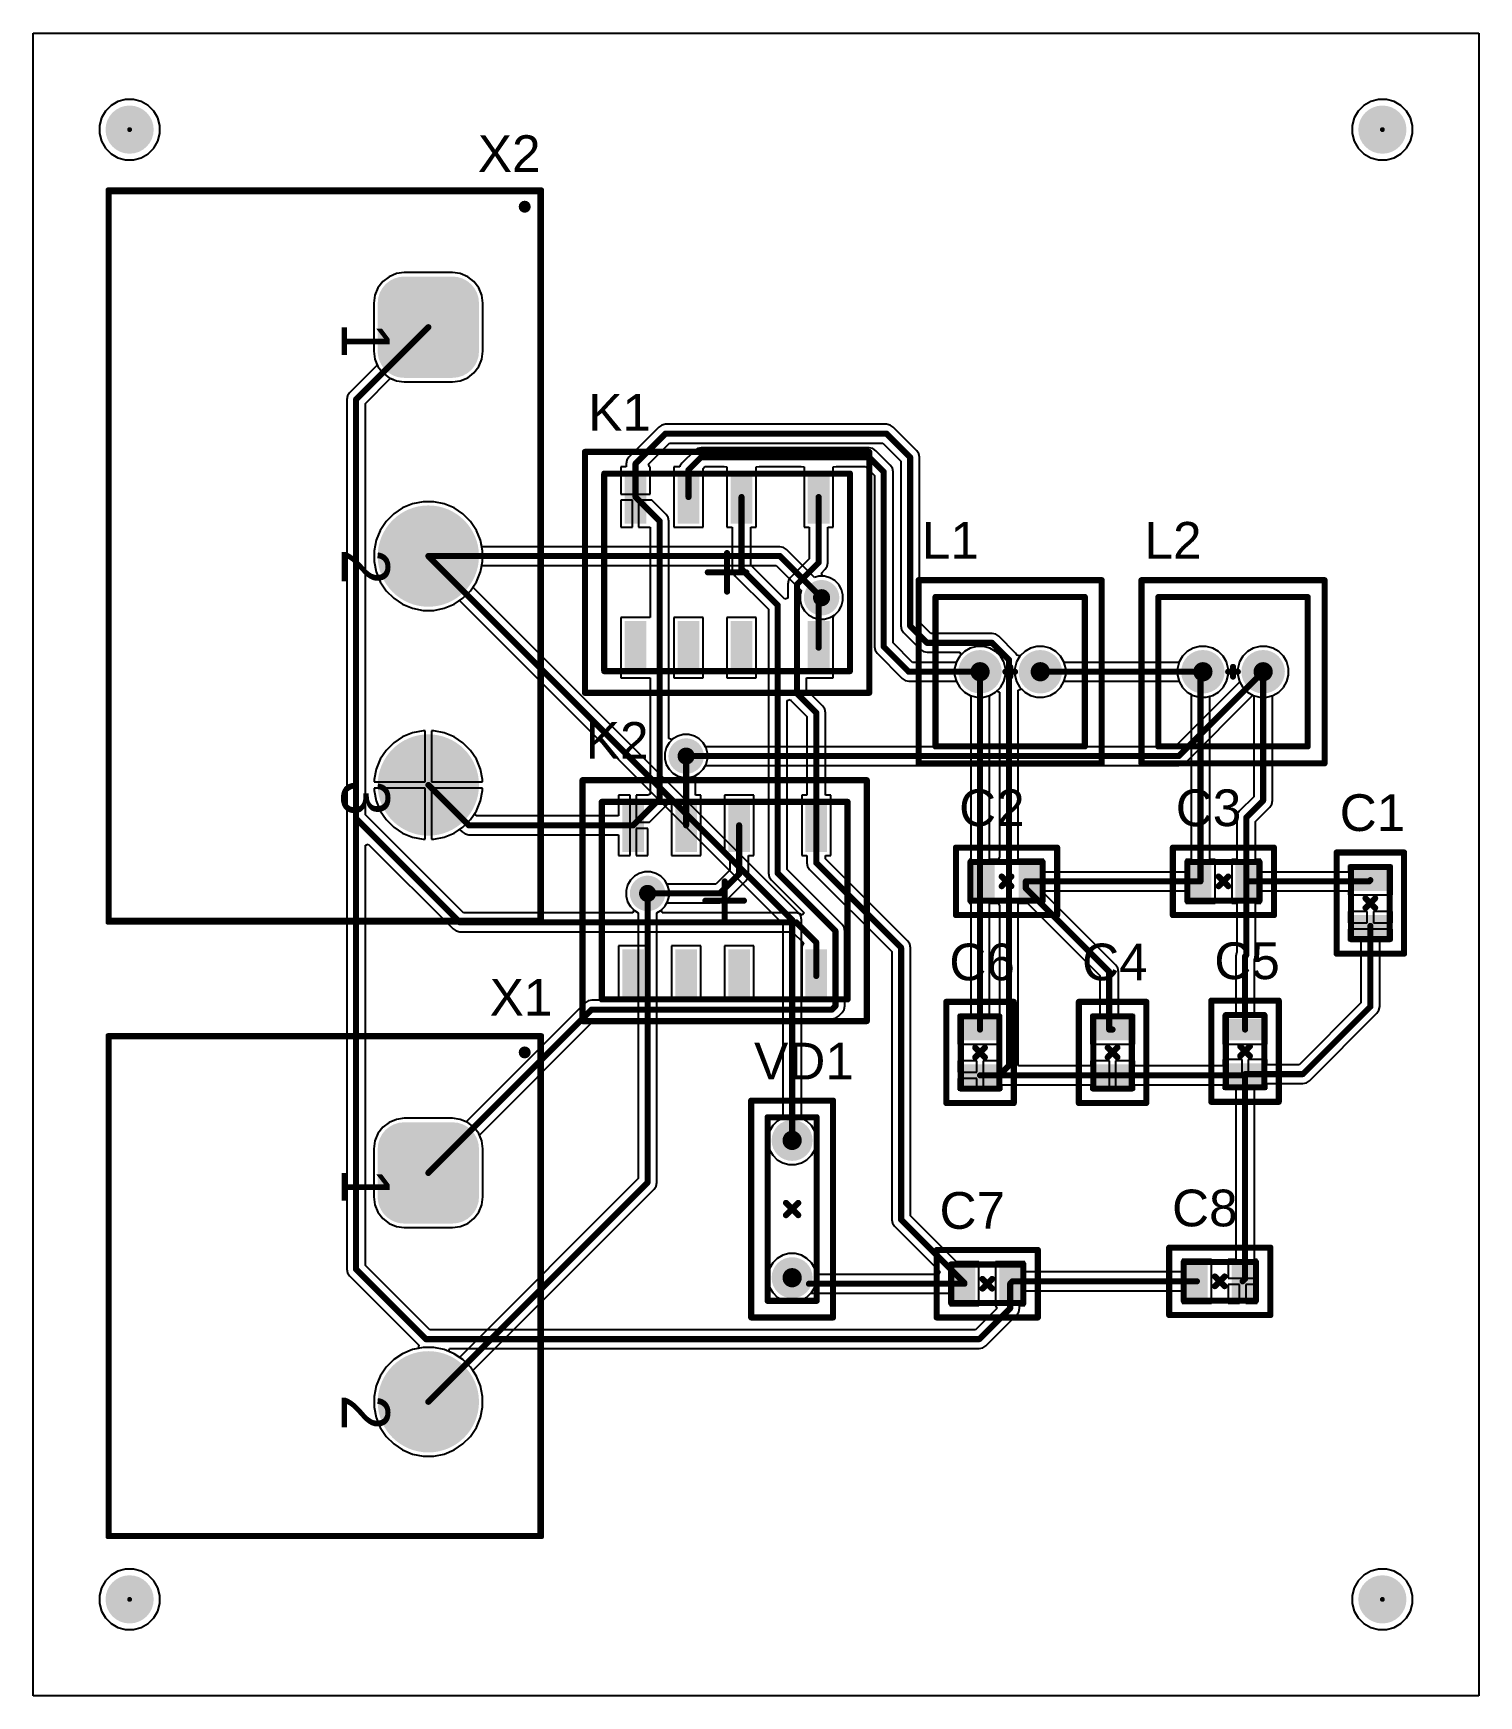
# Model space of a CAD drawing. Header units: millimetres. Extents: x 0 to 60, y 0 to 69.
import ezdxf

# ---------------------------------------------------------------- set-up
doc = ezdxf.new("R2010")
doc.units = ezdxf.units.MM
for name, color, linetype in [('BottomLayer', 5, 'Continuous'), ('BottomSolder', 6, 'Continuous'), ('Mechanical1', 6, 'Continuous'), ('Mechanical15', 56, 'Continuous'), ('MultiLayer', 9, 'Continuous'), ('PadHoleLayer', 156, 'Continuous'), ('TopLayer', 1, 'Continuous'), ('TopOverlay', 2, 'Continuous'), ('TopPaste', 8, 'Continuous'), ('TopSolder', 216, 'Continuous'), ('ViaHoleLayer', 16, 'Continuous')]:
    doc.layers.add(name, color=color, linetype=linetype)
doc.styles.add('Arial', font='', dxfattribs={"height": 0.2})
doc.styles.get('Arial').set_extended_font_data('Arial')

msp = doc.modelspace()

# ---------------------------------------------------------------- texts
at = {"layer": 'TopOverlay', "style": 'Arial'}
for s, p in [('X2', (18.453, 63.242)), ('K1', (23.038, 52.502)), ('L1', (36.881, 47.193)), ('L2', (46.126, 47.193)), ('K2', (22.936, 38.887)), ('C2', (38.43, 36.093)), ('C3', (47.422, 36.093)), ('C1', (54.229, 35.89)), ('C6', (38.024, 29.693)), ('C4', (43.536, 29.693)), ('C5', (49.022, 29.743)), ('X1', (18.945, 28.226)), ('VD1', (29.921, 25.578)), ('C7', (37.617, 19.38)), ('C8', (47.269, 19.482))]:
    msp.add_text(s, height=1.524, dxfattribs=at).set_placement(p)

# ---------------------------------------------------------------- blocks, each defined once
blk = doc.blocks.new('CON_6PCV_03_006_1')
at = {"layer": 'BottomLayer'}
h = blk.add_hatch(color=5, dxfattribs=at)
edge = h.paths.add_edge_path()
edge.add_arc((-1, 1), 1, 90, 180)
edge.add_line((-2, 1), (-2, -1))
edge.add_arc((-1, -1), 1, 180, 270)
edge.add_line((-1, -2), (1, -2))
edge.add_arc((1, -1), 1, 270, 360)
edge.add_line((2, -1), (2, 1))
edge.add_arc((1, 1), 1, 0, 90)
edge.add_line((1, 2), (-1, 2))
h = blk.add_hatch(color=5, dxfattribs=at)
edge = h.paths.add_edge_path()
edge.add_arc((9.5, 0), 2, 0, 360)
h = blk.add_hatch(color=5, dxfattribs=at)
edge = h.paths.add_edge_path()
edge.add_arc((19, 0), 2, 0, 360)
at = {"layer": 'BottomSolder'}
h = blk.add_hatch(color=6, dxfattribs=at)
edge = h.paths.add_edge_path()
edge.add_arc((-1, 1), 1.102, 90, 180)
edge.add_line((-2.102, 1), (-2.102, -1))
edge.add_arc((-1, -1), 1.102, 180, 270)
edge.add_line((-1, -2.102), (1, -2.102))
edge.add_arc((1, -1), 1.102, 270, 360)
edge.add_line((2.102, -1), (2.102, 1))
edge.add_arc((1, 1), 1.102, 0, 90)
edge.add_line((1, 2.102), (-1, 2.102))
h = blk.add_hatch(color=6, dxfattribs=at)
edge = h.paths.add_edge_path()
edge.add_arc((9.5, 0), 2.102, 0, 360)
h = blk.add_hatch(color=6, dxfattribs=at)
edge = h.paths.add_edge_path()
edge.add_arc((19, 0), 2.102, 0, 360)
at = {"layer": 'MultiLayer'}
h = blk.add_hatch(color=9, dxfattribs=at)
edge = h.paths.add_edge_path()
edge.add_arc((-1, 1), 1, 90, 180)
edge.add_line((-2, 1), (-2, -1))
edge.add_arc((-1, -1), 1, 180, 270)
edge.add_line((-1, -2), (1, -2))
edge.add_arc((1, -1), 1, 270, 360)
edge.add_line((2, -1), (2, 1))
edge.add_arc((1, 1), 1, 0, 90)
edge.add_line((1, 2), (-1, 2))
h = blk.add_hatch(color=9, dxfattribs=at)
edge = h.paths.add_edge_path()
edge.add_arc((9.5, 0), 2, 0, 360)
h = blk.add_hatch(color=9, dxfattribs=at)
edge = h.paths.add_edge_path()
edge.add_arc((19, 0), 2, 0, 360)
at = {"layer": 'PadHoleLayer'}
h = blk.add_hatch(color=156, dxfattribs=at)
edge = h.paths.add_edge_path()
edge.add_arc((0, 0), 0.9, 0, 360)
h = blk.add_hatch(color=156, dxfattribs=at)
edge = h.paths.add_edge_path()
edge.add_arc((9.5, 0), 0.9, 0, 360)
h = blk.add_hatch(color=156, dxfattribs=at)
edge = h.paths.add_edge_path()
edge.add_arc((19, 0), 0.9, 0, 360)
at = {"layer": 'TopLayer'}
h = blk.add_hatch(color=1, dxfattribs=at)
edge = h.paths.add_edge_path()
edge.add_arc((-1, 1), 1, 90, 180)
edge.add_line((-2, 1), (-2, -1))
edge.add_arc((-1, -1), 1, 180, 270)
edge.add_line((-1, -2), (1, -2))
edge.add_arc((1, -1), 1, 270, 360)
edge.add_line((2, -1), (2, 1))
edge.add_arc((1, 1), 1, 0, 90)
edge.add_line((1, 2), (-1, 2))
h = blk.add_hatch(color=1, dxfattribs=at)
edge = h.paths.add_edge_path()
edge.add_arc((9.5, 0), 2, 0, 360)
h = blk.add_hatch(color=1, dxfattribs=at)
edge = h.paths.add_edge_path()
edge.add_arc((19, 0), 2, 0, 360)
at = {"layer": 'TopOverlay'}
h = blk.add_hatch(color=2, dxfattribs=at)
edge = h.paths.add_edge_path()
edge.add_arc((-5, 4), 0.25, 0, 360)
at = {"layer": 'TopSolder'}
h = blk.add_hatch(color=216, dxfattribs=at)
edge = h.paths.add_edge_path()
edge.add_arc((-1, 1), 1.102, 90, 180)
edge.add_line((-2.102, 1), (-2.102, -1))
edge.add_arc((-1, -1), 1.102, 180, 270)
edge.add_line((-1, -2.102), (1, -2.102))
edge.add_arc((1, -1), 1.102, 270, 360)
edge.add_line((2.102, -1), (2.102, 1))
edge.add_arc((1, 1), 1.102, 0, 90)
edge.add_line((1, 2.102), (-1, 2.102))
h = blk.add_hatch(color=216, dxfattribs=at)
edge = h.paths.add_edge_path()
edge.add_arc((9.5, 0), 2.102, 0, 360)
h = blk.add_hatch(color=216, dxfattribs=at)
edge = h.paths.add_edge_path()
edge.add_arc((19, 0), 2.102, 0, 360)
at = {"layer": 'Mechanical1', "const_width": 0.1}
for points in [[(-5.562, -13.2), (-5.562, 4.58)], [(24.562, 4.58), (-5.562, 4.58)], [(24.562, -13.2), (24.562, 4.58)], [(24.562, -13.2), (-5.562, -13.2)]]:
    blk.add_lwpolyline(points, dxfattribs=at)
at = {"layer": 'Mechanical1', "const_width": 0.05}
for points in [[(-5.587, 4.58, 1), (-5.537, 4.58, 1)], [(-5.587, 4.58, 1), (-5.537, 4.58, 1)], [(24.537, 4.58, 1), (24.587, 4.58, 1)], [(24.537, 4.58, 1), (24.587, 4.58, 1)], [(-5.587, -13.2, 1), (-5.537, -13.2, 1)], [(-5.587, -13.2, 1), (-5.537, -13.2, 1)], [(24.537, -13.2, 1), (24.587, -13.2, 1)], [(24.537, -13.2, 1), (24.587, -13.2, 1)]]:
    blk.add_lwpolyline(points, format="xyb", close=True, dxfattribs=at)
at = {"layer": 'Mechanical15', "const_width": 0.1}
for points in [[(-5.675, -13.3), (-5.675, 4.675)], [(24.675, 4.675), (-5.675, 4.675)], [(24.675, -13.3), (24.675, 4.675)], [(24.675, -13.3), (-5.675, -13.3)]]:
    blk.add_lwpolyline(points, dxfattribs=at)
at = {"layer": 'Mechanical15', "const_width": 0.05}
for points in [[(-5.7, 4.675, 1), (-5.65, 4.675, 1)], [(-5.7, 4.675, 1), (-5.65, 4.675, 1)], [(24.65, 4.675, 1), (24.7, 4.675, 1)], [(24.65, 4.675, 1), (24.7, 4.675, 1)], [(-5.7, -13.3, 1), (-5.65, -13.3, 1)], [(-5.7, -13.3, 1), (-5.65, -13.3, 1)], [(24.65, -13.3, 1), (24.7, -13.3, 1)], [(24.65, -13.3, 1), (24.7, -13.3, 1)]]:
    blk.add_lwpolyline(points, format="xyb", close=True, dxfattribs=at)
at = {"layer": 'TopOverlay', "const_width": 0.2}
for points in [[(-5.7, -13.3), (-5.7, 4.7)], [(24.7, 4.7), (-5.7, 4.7)], [(24.7, -13.3), (24.7, 4.7)], [(24.7, -13.3), (-5.7, -13.3)]]:
    blk.add_lwpolyline(points, dxfattribs=at)
at = {"layer": 'TopOverlay', "const_width": 0.1}
for points in [[(-5.75, 4.7, 1), (-5.65, 4.7, 1)], [(-5.75, 4.7, 1), (-5.65, 4.7, 1)], [(24.65, 4.7, 1), (24.75, 4.7, 1)], [(24.65, 4.7, 1), (24.75, 4.7, 1)], [(-5.75, -13.3, 1), (-5.65, -13.3, 1)], [(-5.75, -13.3, 1), (-5.65, -13.3, 1)], [(24.65, -13.3, 1), (24.75, -13.3, 1)], [(24.65, -13.3, 1), (24.75, -13.3, 1)]]:
    blk.add_lwpolyline(points, format="xyb", close=True, dxfattribs=at)
at = {"layer": 'Mechanical1'}
for s, p in [('1', (-0.2, -3.6)), ('2', (9.2, -3.6)), ('3', (18.8, -3.6))]:
    blk.add_text(s, height=2, dxfattribs=at).set_placement(p)
blk = doc.blocks.new('CON_6PCV_02_006_2')
at = {"layer": 'BottomLayer'}
h = blk.add_hatch(color=5, dxfattribs=at)
edge = h.paths.add_edge_path()
edge.add_arc((-1, 1), 1, 90, 180)
edge.add_line((-2, 1), (-2, -1))
edge.add_arc((-1, -1), 1, 180, 270)
edge.add_line((-1, -2), (1, -2))
edge.add_arc((1, -1), 1, 270, 360)
edge.add_line((2, -1), (2, 1))
edge.add_arc((1, 1), 1, 0, 90)
edge.add_line((1, 2), (-1, 2))
h = blk.add_hatch(color=5, dxfattribs=at)
edge = h.paths.add_edge_path()
edge.add_arc((9.5, 0), 2, 0, 360)
at = {"layer": 'BottomSolder'}
h = blk.add_hatch(color=6, dxfattribs=at)
edge = h.paths.add_edge_path()
edge.add_arc((-1, 1), 1.102, 90, 180)
edge.add_line((-2.102, 1), (-2.102, -1))
edge.add_arc((-1, -1), 1.102, 180, 270)
edge.add_line((-1, -2.102), (1, -2.102))
edge.add_arc((1, -1), 1.102, 270, 360)
edge.add_line((2.102, -1), (2.102, 1))
edge.add_arc((1, 1), 1.102, 0, 90)
edge.add_line((1, 2.102), (-1, 2.102))
h = blk.add_hatch(color=6, dxfattribs=at)
edge = h.paths.add_edge_path()
edge.add_arc((9.5, 0), 2.102, 0, 360)
at = {"layer": 'Mechanical1'}
h = blk.add_hatch(color=6, dxfattribs=at)
edge = h.paths.add_edge_path()
edge.add_arc((-5, 4), 0.25, 0, 360)
at = {"layer": 'MultiLayer'}
h = blk.add_hatch(color=9, dxfattribs=at)
edge = h.paths.add_edge_path()
edge.add_arc((-1, 1), 1, 90, 180)
edge.add_line((-2, 1), (-2, -1))
edge.add_arc((-1, -1), 1, 180, 270)
edge.add_line((-1, -2), (1, -2))
edge.add_arc((1, -1), 1, 270, 360)
edge.add_line((2, -1), (2, 1))
edge.add_arc((1, 1), 1, 0, 90)
edge.add_line((1, 2), (-1, 2))
h = blk.add_hatch(color=9, dxfattribs=at)
edge = h.paths.add_edge_path()
edge.add_arc((9.5, 0), 2, 0, 360)
at = {"layer": 'PadHoleLayer'}
h = blk.add_hatch(color=156, dxfattribs=at)
edge = h.paths.add_edge_path()
edge.add_arc((0, 0), 0.9, 0, 360)
h = blk.add_hatch(color=156, dxfattribs=at)
edge = h.paths.add_edge_path()
edge.add_arc((9.5, 0), 0.9, 0, 360)
at = {"layer": 'TopLayer'}
h = blk.add_hatch(color=1, dxfattribs=at)
edge = h.paths.add_edge_path()
edge.add_arc((-1, 1), 1, 90, 180)
edge.add_line((-2, 1), (-2, -1))
edge.add_arc((-1, -1), 1, 180, 270)
edge.add_line((-1, -2), (1, -2))
edge.add_arc((1, -1), 1, 270, 360)
edge.add_line((2, -1), (2, 1))
edge.add_arc((1, 1), 1, 0, 90)
edge.add_line((1, 2), (-1, 2))
h = blk.add_hatch(color=1, dxfattribs=at)
edge = h.paths.add_edge_path()
edge.add_arc((9.5, 0), 2, 0, 360)
at = {"layer": 'TopOverlay'}
h = blk.add_hatch(color=2, dxfattribs=at)
edge = h.paths.add_edge_path()
edge.add_arc((-5, 4), 0.25, 0, 360)
at = {"layer": 'TopSolder'}
h = blk.add_hatch(color=216, dxfattribs=at)
edge = h.paths.add_edge_path()
edge.add_arc((-1, 1), 1.102, 90, 180)
edge.add_line((-2.102, 1), (-2.102, -1))
edge.add_arc((-1, -1), 1.102, 180, 270)
edge.add_line((-1, -2.102), (1, -2.102))
edge.add_arc((1, -1), 1.102, 270, 360)
edge.add_line((2.102, -1), (2.102, 1))
edge.add_arc((1, 1), 1.102, 0, 90)
edge.add_line((1, 2.102), (-1, 2.102))
h = blk.add_hatch(color=216, dxfattribs=at)
edge = h.paths.add_edge_path()
edge.add_arc((9.5, 0), 2.102, 0, 360)
at = {"layer": 'Mechanical1', "const_width": 0.1}
for points in [[(-5.6, -13.2), (-5.6, 4.58)], [(15, 4.58), (-5.6, 4.58)], [(15, -13.2), (15, 4.58)], [(15, -13.2), (-5.6, -13.2)]]:
    blk.add_lwpolyline(points, dxfattribs=at)
at = {"layer": 'Mechanical1', "const_width": 0.05}
for points in [[(-5.625, 4.58, 1), (-5.575, 4.58, 1)], [(-5.625, 4.58, 1), (-5.575, 4.58, 1)], [(14.975, 4.58, 1), (15.025, 4.58, 1)], [(14.975, 4.58, 1), (15.025, 4.58, 1)], [(-5.625, -13.2, 1), (-5.575, -13.2, 1)], [(-5.625, -13.2, 1), (-5.575, -13.2, 1)], [(14.975, -13.2, 1), (15.025, -13.2, 1)], [(14.975, -13.2, 1), (15.025, -13.2, 1)]]:
    blk.add_lwpolyline(points, format="xyb", close=True, dxfattribs=at)
at = {"layer": 'Mechanical15', "const_width": 0.1}
for points in [[(15.1, 4.7), (-5.7, 4.7)], [(-5.7, -13.3), (-5.7, 4.7)], [(15.1, -13.3), (15.1, 4.7)], [(15.1, -13.3), (-5.7, -13.3)]]:
    blk.add_lwpolyline(points, dxfattribs=at)
at = {"layer": 'Mechanical15', "const_width": 0.05}
for points in [[(-5.725, 4.7, 1), (-5.675, 4.7, 1)], [(-5.725, 4.7, 1), (-5.675, 4.7, 1)], [(15.075, 4.7, 1), (15.125, 4.7, 1)], [(15.075, 4.7, 1), (15.125, 4.7, 1)], [(-5.725, -13.3, 1), (-5.675, -13.3, 1)], [(-5.725, -13.3, 1), (-5.675, -13.3, 1)], [(15.075, -13.3, 1), (15.125, -13.3, 1)], [(15.075, -13.3, 1), (15.125, -13.3, 1)]]:
    blk.add_lwpolyline(points, format="xyb", close=True, dxfattribs=at)
at = {"layer": 'TopOverlay', "const_width": 0.2}
for points in [[(-5.7, -13.3), (-5.7, 4.7)], [(15.1, 4.7), (-5.7, 4.7)], [(15.1, -13.3), (15.1, 4.7)], [(15.1, -13.3), (-5.7, -13.3)]]:
    blk.add_lwpolyline(points, dxfattribs=at)
at = {"layer": 'TopOverlay', "const_width": 0.1}
for points in [[(-5.75, 4.7, 1), (-5.65, 4.7, 1)], [(-5.75, 4.7, 1), (-5.65, 4.7, 1)], [(15.05, 4.7, 1), (15.15, 4.7, 1)], [(15.05, 4.7, 1), (15.15, 4.7, 1)], [(-5.75, -13.3, 1), (-5.65, -13.3, 1)], [(-5.75, -13.3, 1), (-5.65, -13.3, 1)], [(15.05, -13.3, 1), (15.15, -13.3, 1)], [(15.05, -13.3, 1), (15.15, -13.3, 1)]]:
    blk.add_lwpolyline(points, format="xyb", close=True, dxfattribs=at)
at = {"layer": 'Mechanical1'}
for s, p in [('1', (-0.2, -3.6)), ('2', (9.2, -3.6))]:
    blk.add_text(s, height=2, dxfattribs=at).set_placement(p)
blk = doc.blocks.new('DIODE_DO_41_3')
at = {"layer": 'BottomLayer'}
h = blk.add_hatch(color=5, dxfattribs=at)
edge = h.paths.add_edge_path()
edge.add_arc((-2.85, 0), 0.75, 0, 360)
h = blk.add_hatch(color=5, dxfattribs=at)
edge = h.paths.add_edge_path()
edge.add_arc((2.85, 0), 0.75, 0, 360)
at = {"layer": 'BottomSolder'}
h = blk.add_hatch(color=6, dxfattribs=at)
edge = h.paths.add_edge_path()
edge.add_arc((-2.85, 0), 0.852, 0, 360)
h = blk.add_hatch(color=6, dxfattribs=at)
edge = h.paths.add_edge_path()
edge.add_arc((2.85, 0), 0.852, 0, 360)
at = {"layer": 'MultiLayer'}
h = blk.add_hatch(color=9, dxfattribs=at)
edge = h.paths.add_edge_path()
edge.add_arc((-2.85, 0), 0.75, 0, 360)
h = blk.add_hatch(color=9, dxfattribs=at)
edge = h.paths.add_edge_path()
edge.add_arc((2.85, 0), 0.75, 0, 360)
at = {"layer": 'PadHoleLayer'}
h = blk.add_hatch(color=156, dxfattribs=at)
edge = h.paths.add_edge_path()
edge.add_arc((-2.85, 0), 0.4, 0, 360)
h = blk.add_hatch(color=156, dxfattribs=at)
edge = h.paths.add_edge_path()
edge.add_arc((2.85, 0), 0.4, 0, 360)
at = {"layer": 'TopLayer'}
h = blk.add_hatch(color=1, dxfattribs=at)
edge = h.paths.add_edge_path()
edge.add_arc((-2.85, 0), 0.75, 0, 360)
h = blk.add_hatch(color=1, dxfattribs=at)
edge = h.paths.add_edge_path()
edge.add_arc((2.85, 0), 0.75, 0, 360)
at = {"layer": 'TopSolder'}
h = blk.add_hatch(color=216, dxfattribs=at)
edge = h.paths.add_edge_path()
edge.add_arc((-2.85, 0), 0.852, 0, 360)
h = blk.add_hatch(color=216, dxfattribs=at)
edge = h.paths.add_edge_path()
edge.add_arc((2.85, 0), 0.852, 0, 360)
at = {"layer": 'Mechanical1', "const_width": 0.254}
for points in [[(-3.81, 1.016), (-3.81, -1.016)], [(-3.81, 1.016), (3.81, 1.016)], [(3.81, 1.016), (3.81, -1.016)], [(-3.81, -1.016), (3.81, -1.016)]]:
    blk.add_lwpolyline(points, dxfattribs=at)
at = {"layer": 'Mechanical1', "const_width": 0.127}
for points in [[(-3.873, 1.016, 1), (-3.746, 1.016, 1)], [(-3.873, 1.016, 1), (-3.746, 1.016, 1)], [(3.747, 1.016, 1), (3.874, 1.016, 1)], [(3.747, 1.016, 1), (3.874, 1.016, 1)], [(-3.873, -1.016, 1), (-3.746, -1.016, 1)], [(-3.873, -1.016, 1), (-3.746, -1.016, 1)], [(3.747, -1.016, 1), (3.874, -1.016, 1)], [(3.747, -1.016, 1), (3.874, -1.016, 1)]]:
    blk.add_lwpolyline(points, format="xyb", close=True, dxfattribs=at)
at = {"layer": 'Mechanical15', "const_width": 0.254}
for points in [[(-4.5, 1.7), (-4.5, -1.7)], [(-4.5, 1.7), (4.5, 1.7)], [(4.5, 1.7), (4.5, -1.7)], [(0.254, 0.254), (-0.254, -0.254)], [(-0.254, 0.254), (0.254, -0.254)], [(-4.5, -1.7), (4.5, -1.7)]]:
    blk.add_lwpolyline(points, dxfattribs=at)
at = {"layer": 'Mechanical15', "const_width": 0.127}
for points in [[(-4.563, 1.7, 1), (-4.436, 1.7, 1)], [(-4.563, 1.7, 1), (-4.436, 1.7, 1)], [(4.436, 1.7, 1), (4.563, 1.7, 1)], [(4.436, 1.7, 1), (4.563, 1.7, 1)], [(-0.317, 0.254, 1), (-0.19, 0.254, 1)], [(0.191, 0.254, 1), (0.318, 0.254, 1)], [(-0.317, -0.254, 1), (-0.19, -0.254, 1)], [(0.191, -0.254, 1), (0.318, -0.254, 1)], [(-4.563, -1.7, 1), (-4.436, -1.7, 1)], [(-4.563, -1.7, 1), (-4.436, -1.7, 1)], [(4.436, -1.7, 1), (4.563, -1.7, 1)], [(4.436, -1.7, 1), (4.563, -1.7, 1)]]:
    blk.add_lwpolyline(points, format="xyb", close=True, dxfattribs=at)
at = {"layer": 'TopOverlay', "const_width": 0.254}
for points in [[(-3.81, 1.016), (3.81, 1.016)], [(-3.81, 1.016), (-3.81, -1.016)], [(3.81, 1.016), (3.81, -1.016)], [(-3.81, -1.016), (3.81, -1.016)]]:
    blk.add_lwpolyline(points, dxfattribs=at)
at = {"layer": 'TopOverlay', "const_width": 0.127}
for points in [[(-3.873, 1.016, 1), (-3.746, 1.016, 1)], [(-3.873, 1.016, 1), (-3.746, 1.016, 1)], [(3.747, 1.016, 1), (3.874, 1.016, 1)], [(3.747, 1.016, 1), (3.874, 1.016, 1)], [(-3.873, -1.016, 1), (-3.746, -1.016, 1)], [(-3.873, -1.016, 1), (-3.746, -1.016, 1)], [(3.747, -1.016, 1), (3.874, -1.016, 1)], [(3.747, -1.016, 1), (3.874, -1.016, 1)]]:
    blk.add_lwpolyline(points, format="xyb", close=True, dxfattribs=at)
blk = doc.blocks.new('INDUCTOR_6_8_4')
at = {"layer": 'BottomLayer'}
h = blk.add_hatch(color=5, dxfattribs=at)
edge = h.paths.add_edge_path()
edge.add_arc((-1.25, 0), 0.8, 0, 360)
h = blk.add_hatch(color=5, dxfattribs=at)
edge = h.paths.add_edge_path()
edge.add_arc((1.25, 0), 0.8, 0, 360)
at = {"layer": 'BottomSolder'}
h = blk.add_hatch(color=6, dxfattribs=at)
edge = h.paths.add_edge_path()
edge.add_arc((-1.25, 0), 0.902, 0, 360)
h = blk.add_hatch(color=6, dxfattribs=at)
edge = h.paths.add_edge_path()
edge.add_arc((1.25, 0), 0.902, 0, 360)
at = {"layer": 'MultiLayer'}
h = blk.add_hatch(color=9, dxfattribs=at)
edge = h.paths.add_edge_path()
edge.add_arc((-1.25, 0), 0.8, 0, 360)
h = blk.add_hatch(color=9, dxfattribs=at)
edge = h.paths.add_edge_path()
edge.add_arc((1.25, 0), 0.8, 0, 360)
at = {"layer": 'PadHoleLayer'}
h = blk.add_hatch(color=156, dxfattribs=at)
edge = h.paths.add_edge_path()
edge.add_arc((-1.25, 0), 0.4, 0, 360)
h = blk.add_hatch(color=156, dxfattribs=at)
edge = h.paths.add_edge_path()
edge.add_arc((1.25, 0), 0.4, 0, 360)
at = {"layer": 'TopLayer'}
h = blk.add_hatch(color=1, dxfattribs=at)
edge = h.paths.add_edge_path()
edge.add_arc((-1.25, 0), 0.8, 0, 360)
h = blk.add_hatch(color=1, dxfattribs=at)
edge = h.paths.add_edge_path()
edge.add_arc((1.25, 0), 0.8, 0, 360)
at = {"layer": 'TopSolder'}
h = blk.add_hatch(color=216, dxfattribs=at)
edge = h.paths.add_edge_path()
edge.add_arc((-1.25, 0), 0.902, 0, 360)
h = blk.add_hatch(color=216, dxfattribs=at)
edge = h.paths.add_edge_path()
edge.add_arc((1.25, 0), 0.902, 0, 360)
at = {"layer": 'Mechanical1', "const_width": 0.254}
for points in [[(-3.1, 3.1), (3.1, 3.1)], [(-3.1, -3.1), (-3.1, 3.1)], [(3.1, -3.1), (3.1, 3.1)], [(-3.1, -3.1), (3.1, -3.1)]]:
    blk.add_lwpolyline(points, dxfattribs=at)
at = {"layer": 'Mechanical1', "const_width": 0.127}
for points in [[(-3.163, 3.1, 1), (-3.036, 3.1, 1)], [(-3.163, 3.1, 1), (-3.036, 3.1, 1)], [(3.037, 3.1, 1), (3.164, 3.1, 1)], [(3.037, 3.1, 1), (3.164, 3.1, 1)], [(-3.163, -3.1, 1), (-3.036, -3.1, 1)], [(-3.163, -3.1, 1), (-3.036, -3.1, 1)], [(3.037, -3.1, 1), (3.164, -3.1, 1)], [(3.037, -3.1, 1), (3.164, -3.1, 1)]]:
    blk.add_lwpolyline(points, format="xyb", close=True, dxfattribs=at)
at = {"layer": 'Mechanical15', "const_width": 0.254}
for points in [[(-3.8, 3.8), (3.8, 3.8)], [(-3.8, -3.8), (-3.8, 3.8)], [(3.8, -3.8), (3.8, 3.8)], [(-0.2, 0), (0.2, 0)], [(0, -0.2), (0, 0.2)], [(-3.8, -3.8), (3.8, -3.8)]]:
    blk.add_lwpolyline(points, dxfattribs=at)
at = {"layer": 'Mechanical15', "const_width": 0.127}
for points in [[(-3.864, 3.8, 1), (-3.737, 3.8, 1)], [(-3.864, 3.8, 1), (-3.737, 3.8, 1)], [(3.736, 3.8, 1), (3.863, 3.8, 1)], [(3.736, 3.8, 1), (3.863, 3.8, 1)], [(-0.264, 0, 1), (-0.137, 0, 1)], [(-0.064, 0.2, 1), (0.063, 0.2, 1)], [(0.136, 0, 1), (0.263, 0, 1)], [(-0.064, -0.2, 1), (0.063, -0.2, 1)], [(-3.864, -3.8, 1), (-3.737, -3.8, 1)], [(-3.864, -3.8, 1), (-3.737, -3.8, 1)], [(3.736, -3.8, 1), (3.863, -3.8, 1)], [(3.736, -3.8, 1), (3.863, -3.8, 1)]]:
    blk.add_lwpolyline(points, format="xyb", close=True, dxfattribs=at)
at = {"layer": 'TopOverlay', "const_width": 0.254}
for points in [[(-3.1, 3.1), (3.1, 3.1)], [(-3.1, -3.1), (-3.1, 3.1)], [(3.1, -3.1), (3.1, 3.1)], [(-3.1, -3.1), (3.1, -3.1)]]:
    blk.add_lwpolyline(points, dxfattribs=at)
at = {"layer": 'TopOverlay', "const_width": 0.127}
for points in [[(-3.163, 3.1, 1), (-3.036, 3.1, 1)], [(-3.163, 3.1, 1), (-3.036, 3.1, 1)], [(3.037, 3.1, 1), (3.164, 3.1, 1)], [(3.037, 3.1, 1), (3.164, 3.1, 1)], [(-3.163, -3.1, 1), (-3.036, -3.1, 1)], [(-3.163, -3.1, 1), (-3.036, -3.1, 1)], [(3.037, -3.1, 1), (3.164, -3.1, 1)], [(3.037, -3.1, 1), (3.164, -3.1, 1)]]:
    blk.add_lwpolyline(points, format="xyb", close=True, dxfattribs=at)
blk = doc.blocks.new('INDUCTOR_6_8_5')
at = {"layer": 'BottomLayer'}
h = blk.add_hatch(color=5, dxfattribs=at)
edge = h.paths.add_edge_path()
edge.add_arc((-1.25, 0), 0.8, 0, 360)
h = blk.add_hatch(color=5, dxfattribs=at)
edge = h.paths.add_edge_path()
edge.add_arc((1.25, 0), 0.8, 0, 360)
at = {"layer": 'BottomSolder'}
h = blk.add_hatch(color=6, dxfattribs=at)
edge = h.paths.add_edge_path()
edge.add_arc((-1.25, 0), 0.902, 0, 360)
h = blk.add_hatch(color=6, dxfattribs=at)
edge = h.paths.add_edge_path()
edge.add_arc((1.25, 0), 0.902, 0, 360)
at = {"layer": 'MultiLayer'}
h = blk.add_hatch(color=9, dxfattribs=at)
edge = h.paths.add_edge_path()
edge.add_arc((-1.25, 0), 0.8, 0, 360)
h = blk.add_hatch(color=9, dxfattribs=at)
edge = h.paths.add_edge_path()
edge.add_arc((1.25, 0), 0.8, 0, 360)
at = {"layer": 'PadHoleLayer'}
h = blk.add_hatch(color=156, dxfattribs=at)
edge = h.paths.add_edge_path()
edge.add_arc((-1.25, 0), 0.4, 0, 360)
h = blk.add_hatch(color=156, dxfattribs=at)
edge = h.paths.add_edge_path()
edge.add_arc((1.25, 0), 0.4, 0, 360)
at = {"layer": 'TopLayer'}
h = blk.add_hatch(color=1, dxfattribs=at)
edge = h.paths.add_edge_path()
edge.add_arc((-1.25, 0), 0.8, 0, 360)
h = blk.add_hatch(color=1, dxfattribs=at)
edge = h.paths.add_edge_path()
edge.add_arc((1.25, 0), 0.8, 0, 360)
at = {"layer": 'TopSolder'}
h = blk.add_hatch(color=216, dxfattribs=at)
edge = h.paths.add_edge_path()
edge.add_arc((-1.25, 0), 0.902, 0, 360)
h = blk.add_hatch(color=216, dxfattribs=at)
edge = h.paths.add_edge_path()
edge.add_arc((1.25, 0), 0.902, 0, 360)
at = {"layer": 'Mechanical1', "const_width": 0.254}
for points in [[(-3.1, 3.1), (3.1, 3.1)], [(-3.1, -3.1), (-3.1, 3.1)], [(3.1, -3.1), (3.1, 3.1)], [(-3.1, -3.1), (3.1, -3.1)]]:
    blk.add_lwpolyline(points, dxfattribs=at)
at = {"layer": 'Mechanical1', "const_width": 0.127}
for points in [[(-3.163, 3.1, 1), (-3.036, 3.1, 1)], [(-3.163, 3.1, 1), (-3.036, 3.1, 1)], [(3.036, 3.1, 1), (3.163, 3.1, 1)], [(3.036, 3.1, 1), (3.163, 3.1, 1)], [(-3.163, -3.1, 1), (-3.036, -3.1, 1)], [(-3.163, -3.1, 1), (-3.036, -3.1, 1)], [(3.036, -3.1, 1), (3.163, -3.1, 1)], [(3.036, -3.1, 1), (3.163, -3.1, 1)]]:
    blk.add_lwpolyline(points, format="xyb", close=True, dxfattribs=at)
at = {"layer": 'Mechanical15', "const_width": 0.254}
for points in [[(-3.8, 3.8), (3.8, 3.8)], [(-3.8, -3.8), (-3.8, 3.8)], [(3.8, -3.8), (3.8, 3.8)], [(-0.2, 0), (0.2, 0)], [(0, -0.2), (0, 0.2)], [(-3.8, -3.8), (3.8, -3.8)]]:
    blk.add_lwpolyline(points, dxfattribs=at)
at = {"layer": 'Mechanical15', "const_width": 0.127}
for points in [[(-3.864, 3.8, 1), (-3.737, 3.8, 1)], [(-3.864, 3.8, 1), (-3.737, 3.8, 1)], [(3.737, 3.8, 1), (3.864, 3.8, 1)], [(3.737, 3.8, 1), (3.864, 3.8, 1)], [(-0.263, 0, 1), (-0.136, 0, 1)], [(-0.063, 0.2, 1), (0.064, 0.2, 1)], [(0.137, 0, 1), (0.264, 0, 1)], [(-0.063, -0.2, 1), (0.064, -0.2, 1)], [(-3.864, -3.8, 1), (-3.737, -3.8, 1)], [(-3.864, -3.8, 1), (-3.737, -3.8, 1)], [(3.737, -3.8, 1), (3.864, -3.8, 1)], [(3.737, -3.8, 1), (3.864, -3.8, 1)]]:
    blk.add_lwpolyline(points, format="xyb", close=True, dxfattribs=at)
at = {"layer": 'TopOverlay', "const_width": 0.254}
for points in [[(-3.1, 3.1), (3.1, 3.1)], [(-3.1, -3.1), (-3.1, 3.1)], [(3.1, -3.1), (3.1, 3.1)], [(-3.1, -3.1), (3.1, -3.1)]]:
    blk.add_lwpolyline(points, dxfattribs=at)
at = {"layer": 'TopOverlay', "const_width": 0.127}
for points in [[(-3.163, 3.1, 1), (-3.036, 3.1, 1)], [(-3.163, 3.1, 1), (-3.036, 3.1, 1)], [(3.036, 3.1, 1), (3.163, 3.1, 1)], [(3.036, 3.1, 1), (3.163, 3.1, 1)], [(-3.163, -3.1, 1), (-3.036, -3.1, 1)], [(-3.163, -3.1, 1), (-3.036, -3.1, 1)], [(3.036, -3.1, 1), (3.163, -3.1, 1)], [(3.036, -3.1, 1), (3.163, -3.1, 1)]]:
    blk.add_lwpolyline(points, format="xyb", close=True, dxfattribs=at)
blk = doc.blocks.new('RELAY_IM03GR_6')
at = {"layer": 'TopLayer'}
for points in [[(-4.15, 4.125), (-3.45, 4.125), (-3.45, 2.125), (-4.15, 2.125)], [(-0.95, 4.125), (-0.25, 4.125), (-0.25, 2.125), (-0.95, 2.125)], [(1.25, 4.125), (1.95, 4.125), (1.95, 2.125), (1.25, 2.125)], [(3.45, 4.125), (4.15, 4.125), (4.15, 2.125), (3.45, 2.125)], [(-4.15, -2.125), (-3.45, -2.125), (-3.45, -4.125), (-4.15, -4.125)], [(-0.95, -2.125), (-0.25, -2.125), (-0.25, -4.125), (-0.95, -4.125)], [(1.25, -2.125), (1.95, -2.125), (1.95, -4.125), (1.25, -4.125)], [(3.45, -2.125), (4.15, -2.125), (4.15, -4.125), (3.45, -4.125)]]:
    blk.add_hatch(color=1, dxfattribs=at).paths.add_polyline_path(points)
at = {"layer": 'TopPaste'}
for points in [[(-4.15, 4.125), (-3.45, 4.125), (-3.45, 2.125), (-4.15, 2.125)], [(-0.95, 4.125), (-0.25, 4.125), (-0.25, 2.125), (-0.95, 2.125)], [(1.25, 4.125), (1.95, 4.125), (1.95, 2.125), (1.25, 2.125)], [(3.45, 4.125), (4.15, 4.125), (4.15, 2.125), (3.45, 2.125)], [(-4.15, -2.125), (-3.45, -2.125), (-3.45, -4.125), (-4.15, -4.125)], [(-0.95, -2.125), (-0.25, -2.125), (-0.25, -4.125), (-0.95, -4.125)], [(1.25, -2.125), (1.95, -2.125), (1.95, -4.125), (1.25, -4.125)], [(3.45, -2.125), (4.15, -2.125), (4.15, -4.125), (3.45, -4.125)]]:
    blk.add_hatch(color=8, dxfattribs=at).paths.add_polyline_path(points)
at = {"layer": 'TopSolder'}
for points in [[(-4.252, 4.227), (-3.348, 4.227), (-3.348, 2.023), (-4.252, 2.023)], [(-1.052, 4.227), (-0.148, 4.227), (-0.148, 2.023), (-1.052, 2.023)], [(1.148, 4.227), (2.052, 4.227), (2.052, 2.023), (1.148, 2.023)], [(3.348, 4.227), (4.252, 4.227), (4.252, 2.023), (3.348, 2.023)], [(-4.252, -2.023), (-3.348, -2.023), (-3.348, -4.227), (-4.252, -4.227)], [(-1.052, -2.023), (-0.148, -2.023), (-0.148, -4.227), (-1.052, -4.227)], [(1.148, -2.023), (2.052, -2.023), (2.052, -4.227), (1.148, -4.227)], [(3.348, -2.023), (4.252, -2.023), (4.252, -4.227), (3.348, -4.227)]]:
    blk.add_hatch(color=216, dxfattribs=at).paths.add_polyline_path(points)
at = {"layer": 'Mechanical1', "const_width": 0.254}
for points in [[(-5.1, 4.1), (-5.1, -4.1)], [(5.1, 4.1), (-5.1, 4.1)], [(5.1, 4.1), (5.1, -4.1)], [(5.1, -4.1), (-5.1, -4.1)]]:
    blk.add_lwpolyline(points, dxfattribs=at)
at = {"layer": 'Mechanical1', "const_width": 0.127}
for points in [[(-5.164, 4.1, 1), (-5.037, 4.1, 1)], [(-5.164, 4.1, 1), (-5.037, 4.1, 1)], [(5.037, 4.1, 1), (5.164, 4.1, 1)], [(5.037, 4.1, 1), (5.164, 4.1, 1)], [(-5.164, -4.1, 1), (-5.037, -4.1, 1)], [(-5.164, -4.1, 1), (-5.037, -4.1, 1)], [(5.037, -4.1, 1), (5.164, -4.1, 1)], [(5.037, -4.1, 1), (5.164, -4.1, 1)]]:
    blk.add_lwpolyline(points, format="xyb", close=True, dxfattribs=at)
at = {"layer": 'Mechanical15', "const_width": 0.254}
for points in [[(-5.9, 5), (-5.9, -5)], [(5.9, 5), (-5.9, 5)], [(5.9, 5), (5.9, -5)], [(0, 0.8), (0, -0.8)], [(0.8, 0), (-0.8, 0)], [(5.9, -5), (-5.9, -5)]]:
    blk.add_lwpolyline(points, dxfattribs=at)
at = {"layer": 'Mechanical15', "const_width": 0.127}
for points in [[(-5.964, 5, 1), (-5.837, 5, 1)], [(-5.964, 5, 1), (-5.837, 5, 1)], [(5.837, 5, 1), (5.964, 5, 1)], [(5.837, 5, 1), (5.964, 5, 1)], [(-0.064, 0.8, 1), (0.063, 0.8, 1)], [(-0.864, 0, 1), (-0.737, 0, 1)], [(0.736, 0, 1), (0.863, 0, 1)], [(-0.064, -0.8, 1), (0.063, -0.8, 1)], [(-5.964, -5, 1), (-5.837, -5, 1)], [(-5.964, -5, 1), (-5.837, -5, 1)], [(5.837, -5, 1), (5.964, -5, 1)], [(5.837, -5, 1), (5.964, -5, 1)]]:
    blk.add_lwpolyline(points, format="xyb", close=True, dxfattribs=at)
at = {"layer": 'TopOverlay', "const_width": 0.254}
for points in [[(5.1, 4.1), (-5.1, 4.1)], [(-5.1, 4.1), (-5.1, -4.1)], [(5.1, 4.1), (5.1, -4.1)], [(5.1, -4.1), (-5.1, -4.1)]]:
    blk.add_lwpolyline(points, dxfattribs=at)
at = {"layer": 'TopOverlay', "const_width": 0.127}
for points in [[(-5.164, 4.1, 1), (-5.037, 4.1, 1)], [(-5.164, 4.1, 1), (-5.037, 4.1, 1)], [(5.037, 4.1, 1), (5.164, 4.1, 1)], [(5.037, 4.1, 1), (5.164, 4.1, 1)], [(-5.164, -4.1, 1), (-5.037, -4.1, 1)], [(-5.164, -4.1, 1), (-5.037, -4.1, 1)], [(5.037, -4.1, 1), (5.164, -4.1, 1)], [(5.037, -4.1, 1), (5.164, -4.1, 1)]]:
    blk.add_lwpolyline(points, format="xyb", close=True, dxfattribs=at)
blk = doc.blocks.new('RELAY_IM03GR_7')
at = {"layer": 'TopLayer'}
for points in [[(-4.15, 4.125), (-3.45, 4.125), (-3.45, 2.125), (-4.15, 2.125)], [(-0.95, 4.125), (-0.25, 4.125), (-0.25, 2.125), (-0.95, 2.125)], [(1.25, 4.125), (1.95, 4.125), (1.95, 2.125), (1.25, 2.125)], [(3.45, 4.125), (4.15, 4.125), (4.15, 2.125), (3.45, 2.125)], [(-4.15, -2.125), (-3.45, -2.125), (-3.45, -4.125), (-4.15, -4.125)], [(-0.95, -2.125), (-0.25, -2.125), (-0.25, -4.125), (-0.95, -4.125)], [(1.25, -2.125), (1.95, -2.125), (1.95, -4.125), (1.25, -4.125)], [(3.45, -2.125), (4.15, -2.125), (4.15, -4.125), (3.45, -4.125)]]:
    blk.add_hatch(color=1, dxfattribs=at).paths.add_polyline_path(points)
at = {"layer": 'TopPaste'}
for points in [[(-4.15, 4.125), (-3.45, 4.125), (-3.45, 2.125), (-4.15, 2.125)], [(-0.95, 4.125), (-0.25, 4.125), (-0.25, 2.125), (-0.95, 2.125)], [(1.25, 4.125), (1.95, 4.125), (1.95, 2.125), (1.25, 2.125)], [(3.45, 4.125), (4.15, 4.125), (4.15, 2.125), (3.45, 2.125)], [(-4.15, -2.125), (-3.45, -2.125), (-3.45, -4.125), (-4.15, -4.125)], [(-0.95, -2.125), (-0.25, -2.125), (-0.25, -4.125), (-0.95, -4.125)], [(1.25, -2.125), (1.95, -2.125), (1.95, -4.125), (1.25, -4.125)], [(3.45, -2.125), (4.15, -2.125), (4.15, -4.125), (3.45, -4.125)]]:
    blk.add_hatch(color=8, dxfattribs=at).paths.add_polyline_path(points)
at = {"layer": 'TopSolder'}
for points in [[(-4.252, 4.227), (-3.348, 4.227), (-3.348, 2.023), (-4.252, 2.023)], [(-1.052, 4.227), (-0.148, 4.227), (-0.148, 2.023), (-1.052, 2.023)], [(1.148, 4.227), (2.052, 4.227), (2.052, 2.023), (1.148, 2.023)], [(3.348, 4.227), (4.252, 4.227), (4.252, 2.023), (3.348, 2.023)], [(-4.252, -2.023), (-3.348, -2.023), (-3.348, -4.227), (-4.252, -4.227)], [(-1.052, -2.023), (-0.148, -2.023), (-0.148, -4.227), (-1.052, -4.227)], [(1.148, -2.023), (2.052, -2.023), (2.052, -4.227), (1.148, -4.227)], [(3.348, -2.023), (4.252, -2.023), (4.252, -4.227), (3.348, -4.227)]]:
    blk.add_hatch(color=216, dxfattribs=at).paths.add_polyline_path(points)
at = {"layer": 'Mechanical1', "const_width": 0.254}
for points in [[(-5.1, 4.1), (-5.1, -4.1)], [(5.1, 4.1), (-5.1, 4.1)], [(5.1, 4.1), (5.1, -4.1)], [(5.1, -4.1), (-5.1, -4.1)]]:
    blk.add_lwpolyline(points, dxfattribs=at)
at = {"layer": 'Mechanical1', "const_width": 0.127}
for points in [[(-5.163, 4.1, 1), (-5.036, 4.1, 1)], [(-5.163, 4.1, 1), (-5.036, 4.1, 1)], [(5.036, 4.1, 1), (5.163, 4.1, 1)], [(5.036, 4.1, 1), (5.163, 4.1, 1)], [(-5.163, -4.1, 1), (-5.036, -4.1, 1)], [(-5.163, -4.1, 1), (-5.036, -4.1, 1)], [(5.036, -4.1, 1), (5.163, -4.1, 1)], [(5.036, -4.1, 1), (5.163, -4.1, 1)]]:
    blk.add_lwpolyline(points, format="xyb", close=True, dxfattribs=at)
at = {"layer": 'Mechanical15', "const_width": 0.254}
for points in [[(-5.9, 5), (-5.9, -5)], [(5.9, 5), (-5.9, 5)], [(5.9, 5), (5.9, -5)], [(0, 0.8), (0, -0.8)], [(0.8, 0), (-0.8, 0)], [(5.9, -5), (-5.9, -5)]]:
    blk.add_lwpolyline(points, dxfattribs=at)
at = {"layer": 'Mechanical15', "const_width": 0.127}
for points in [[(-5.963, 5, 1), (-5.836, 5, 1)], [(-5.963, 5, 1), (-5.836, 5, 1)], [(5.836, 5, 1), (5.963, 5, 1)], [(5.836, 5, 1), (5.963, 5, 1)], [(-0.063, 0.8, 1), (0.064, 0.8, 1)], [(-0.863, 0, 1), (-0.736, 0, 1)], [(0.737, 0, 1), (0.864, 0, 1)], [(-0.063, -0.8, 1), (0.064, -0.8, 1)], [(-5.963, -5, 1), (-5.836, -5, 1)], [(-5.963, -5, 1), (-5.836, -5, 1)], [(5.836, -5, 1), (5.963, -5, 1)], [(5.836, -5, 1), (5.963, -5, 1)]]:
    blk.add_lwpolyline(points, format="xyb", close=True, dxfattribs=at)
at = {"layer": 'TopOverlay', "const_width": 0.254}
for points in [[(5.1, 4.1), (-5.1, 4.1)], [(-5.1, 4.1), (-5.1, -4.1)], [(5.1, 4.1), (5.1, -4.1)], [(5.1, -4.1), (-5.1, -4.1)]]:
    blk.add_lwpolyline(points, dxfattribs=at)
at = {"layer": 'TopOverlay', "const_width": 0.127}
for points in [[(-5.163, 4.1, 1), (-5.036, 4.1, 1)], [(-5.163, 4.1, 1), (-5.036, 4.1, 1)], [(5.036, 4.1, 1), (5.163, 4.1, 1)], [(5.036, 4.1, 1), (5.163, 4.1, 1)], [(-5.163, -4.1, 1), (-5.036, -4.1, 1)], [(-5.163, -4.1, 1), (-5.036, -4.1, 1)], [(5.036, -4.1, 1), (5.163, -4.1, 1)], [(5.036, -4.1, 1), (5.163, -4.1, 1)]]:
    blk.add_lwpolyline(points, format="xyb", close=True, dxfattribs=at)
blk = doc.blocks.new('CAPAC_0805C_8')
at = {"layer": 'TopLayer'}
for points in [[(-1.3, 0.65), (-0.6, 0.65), (-0.6, -0.65), (-1.3, -0.65)], [(0.6, 0.65), (1.3, 0.65), (1.3, -0.65), (0.6, -0.65)]]:
    blk.add_hatch(color=1, dxfattribs=at).paths.add_polyline_path(points)
at = {"layer": 'TopPaste'}
for points in [[(-1.3, 0.65), (-0.6, 0.65), (-0.6, -0.65), (-1.3, -0.65)], [(0.6, 0.65), (1.3, 0.65), (1.3, -0.65), (0.6, -0.65)]]:
    blk.add_hatch(color=8, dxfattribs=at).paths.add_polyline_path(points)
at = {"layer": 'TopSolder'}
for points in [[(-1.402, 0.752), (-0.498, 0.752), (-0.498, -0.752), (-1.402, -0.752)], [(0.498, 0.752), (1.402, 0.752), (1.402, -0.752), (0.498, -0.752)]]:
    blk.add_hatch(color=216, dxfattribs=at).paths.add_polyline_path(points)
at = {"layer": 'Mechanical1', "const_width": 0.254}
for points in [[(-1.5, 0.8), (-1.5, -0.8)], [(1.5, 0.8), (-1.5, 0.8)], [(1.5, 0.8), (1.5, -0.8)], [(1.5, -0.8), (-1.5, -0.8)]]:
    blk.add_lwpolyline(points, dxfattribs=at)
at = {"layer": 'Mechanical1', "const_width": 0.127}
for points in [[(-1.564, 0.8, 1), (-1.437, 0.8, 1)], [(-1.564, 0.8, 1), (-1.437, 0.8, 1)], [(1.436, 0.8, 1), (1.563, 0.8, 1)], [(1.436, 0.8, 1), (1.563, 0.8, 1)], [(-1.564, -0.8, 1), (-1.437, -0.8, 1)], [(-1.564, -0.8, 1), (-1.437, -0.8, 1)], [(1.436, -0.8, 1), (1.563, -0.8, 1)], [(1.436, -0.8, 1), (1.563, -0.8, 1)]]:
    blk.add_lwpolyline(points, format="xyb", close=True, dxfattribs=at)
at = {"layer": 'Mechanical15', "const_width": 0.254}
for points in [[(-2.1, 1.4), (-2.1, -1.4)], [(2.1, 1.4), (-2.1, 1.4)], [(2.1, 1.4), (2.1, -1.4)], [(0.2, -0.2), (-0.2, 0.2)], [(0.2, 0.2), (-0.2, -0.2)], [(2.1, -1.4), (-2.1, -1.4)]]:
    blk.add_lwpolyline(points, dxfattribs=at)
at = {"layer": 'Mechanical15', "const_width": 0.127}
for points in [[(-2.164, 1.4, 1), (-2.037, 1.4, 1)], [(-2.164, 1.4, 1), (-2.037, 1.4, 1)], [(2.036, 1.4, 1), (2.163, 1.4, 1)], [(2.036, 1.4, 1), (2.163, 1.4, 1)], [(-0.263, 0.2, 1), (-0.136, 0.2, 1)], [(0.137, 0.2, 1), (0.264, 0.2, 1)], [(-0.263, -0.2, 1), (-0.136, -0.2, 1)], [(0.137, -0.2, 1), (0.264, -0.2, 1)], [(-2.164, -1.4, 1), (-2.037, -1.4, 1)], [(-2.164, -1.4, 1), (-2.037, -1.4, 1)], [(2.036, -1.4, 1), (2.163, -1.4, 1)], [(2.036, -1.4, 1), (2.163, -1.4, 1)]]:
    blk.add_lwpolyline(points, format="xyb", close=True, dxfattribs=at)
at = {"layer": 'TopOverlay', "const_width": 0.254}
for points in [[(1.5, 0.8), (-1.5, 0.8)], [(-1.5, 0.8), (-1.5, -0.8)], [(1.5, 0.8), (1.5, -0.8)], [(1.5, -0.8), (-1.5, -0.8)]]:
    blk.add_lwpolyline(points, dxfattribs=at)
at = {"layer": 'TopOverlay', "const_width": 0.127}
for points in [[(-1.564, 0.8, 1), (-1.437, 0.8, 1)], [(-1.564, 0.8, 1), (-1.437, 0.8, 1)], [(1.436, 0.8, 1), (1.563, 0.8, 1)], [(1.436, 0.8, 1), (1.563, 0.8, 1)], [(-1.564, -0.8, 1), (-1.437, -0.8, 1)], [(-1.564, -0.8, 1), (-1.437, -0.8, 1)], [(1.436, -0.8, 1), (1.563, -0.8, 1)], [(1.436, -0.8, 1), (1.563, -0.8, 1)]]:
    blk.add_lwpolyline(points, format="xyb", close=True, dxfattribs=at)
blk = doc.blocks.new('CAPAC_0805C_9')
at = {"layer": 'TopLayer'}
for points in [[(-1.3, 0.65), (-0.6, 0.65), (-0.6, -0.65), (-1.3, -0.65)], [(0.6, 0.65), (1.3, 0.65), (1.3, -0.65), (0.6, -0.65)]]:
    blk.add_hatch(color=1, dxfattribs=at).paths.add_polyline_path(points)
at = {"layer": 'TopPaste'}
for points in [[(-1.3, 0.65), (-0.6, 0.65), (-0.6, -0.65), (-1.3, -0.65)], [(0.6, 0.65), (1.3, 0.65), (1.3, -0.65), (0.6, -0.65)]]:
    blk.add_hatch(color=8, dxfattribs=at).paths.add_polyline_path(points)
at = {"layer": 'TopSolder'}
for points in [[(-1.402, 0.752), (-0.498, 0.752), (-0.498, -0.752), (-1.402, -0.752)], [(0.498, 0.752), (1.402, 0.752), (1.402, -0.752), (0.498, -0.752)]]:
    blk.add_hatch(color=216, dxfattribs=at).paths.add_polyline_path(points)
at = {"layer": 'Mechanical1', "const_width": 0.254}
for points in [[(-1.5, -0.8), (-1.5, 0.8)], [(-1.5, 0.8), (1.5, 0.8)], [(1.5, -0.8), (1.5, 0.8)], [(-1.5, -0.8), (1.5, -0.8)]]:
    blk.add_lwpolyline(points, dxfattribs=at)
at = {"layer": 'Mechanical1', "const_width": 0.127}
for points in [[(-1.564, 0.8, 1), (-1.437, 0.8, 1)], [(-1.564, 0.8, 1), (-1.437, 0.8, 1)], [(1.436, 0.8, 1), (1.563, 0.8, 1)], [(1.436, 0.8, 1), (1.563, 0.8, 1)], [(-1.564, -0.8, 1), (-1.437, -0.8, 1)], [(-1.564, -0.8, 1), (-1.437, -0.8, 1)], [(1.436, -0.8, 1), (1.563, -0.8, 1)], [(1.436, -0.8, 1), (1.563, -0.8, 1)]]:
    blk.add_lwpolyline(points, format="xyb", close=True, dxfattribs=at)
at = {"layer": 'Mechanical15', "const_width": 0.254}
for points in [[(-2.1, -1.4), (-2.1, 1.4)], [(-2.1, 1.4), (2.1, 1.4)], [(2.1, -1.4), (2.1, 1.4)], [(-0.2, 0.2), (0.2, -0.2)], [(-0.2, -0.2), (0.2, 0.2)], [(-2.1, -1.4), (2.1, -1.4)]]:
    blk.add_lwpolyline(points, dxfattribs=at)
at = {"layer": 'Mechanical15', "const_width": 0.127}
for points in [[(-2.164, 1.4, 1), (-2.037, 1.4, 1)], [(-2.164, 1.4, 1), (-2.037, 1.4, 1)], [(2.036, 1.4, 1), (2.163, 1.4, 1)], [(2.036, 1.4, 1), (2.163, 1.4, 1)], [(-0.263, 0.2, 1), (-0.136, 0.2, 1)], [(0.137, 0.2, 1), (0.264, 0.2, 1)], [(-0.263, -0.2, 1), (-0.136, -0.2, 1)], [(0.137, -0.2, 1), (0.264, -0.2, 1)], [(-2.164, -1.4, 1), (-2.037, -1.4, 1)], [(-2.164, -1.4, 1), (-2.037, -1.4, 1)], [(2.036, -1.4, 1), (2.163, -1.4, 1)], [(2.036, -1.4, 1), (2.163, -1.4, 1)]]:
    blk.add_lwpolyline(points, format="xyb", close=True, dxfattribs=at)
at = {"layer": 'TopOverlay', "const_width": 0.254}
for points in [[(-1.5, 0.8), (1.5, 0.8)], [(-1.5, -0.8), (-1.5, 0.8)], [(1.5, -0.8), (1.5, 0.8)], [(-1.5, -0.8), (1.5, -0.8)]]:
    blk.add_lwpolyline(points, dxfattribs=at)
at = {"layer": 'TopOverlay', "const_width": 0.127}
for points in [[(-1.564, 0.8, 1), (-1.437, 0.8, 1)], [(-1.564, 0.8, 1), (-1.437, 0.8, 1)], [(1.436, 0.8, 1), (1.563, 0.8, 1)], [(1.436, 0.8, 1), (1.563, 0.8, 1)], [(-1.564, -0.8, 1), (-1.437, -0.8, 1)], [(-1.564, -0.8, 1), (-1.437, -0.8, 1)], [(1.436, -0.8, 1), (1.563, -0.8, 1)], [(1.436, -0.8, 1), (1.563, -0.8, 1)]]:
    blk.add_lwpolyline(points, format="xyb", close=True, dxfattribs=at)
blk = doc.blocks.new('CAPAC_0805C_10')
at = {"layer": 'TopLayer'}
for points in [[(-1.3, 0.65), (-0.6, 0.65), (-0.6, -0.65), (-1.3, -0.65)], [(0.6, 0.65), (1.3, 0.65), (1.3, -0.65), (0.6, -0.65)]]:
    blk.add_hatch(color=1, dxfattribs=at).paths.add_polyline_path(points)
at = {"layer": 'TopPaste'}
for points in [[(-1.3, 0.65), (-0.6, 0.65), (-0.6, -0.65), (-1.3, -0.65)], [(0.6, 0.65), (1.3, 0.65), (1.3, -0.65), (0.6, -0.65)]]:
    blk.add_hatch(color=8, dxfattribs=at).paths.add_polyline_path(points)
at = {"layer": 'TopSolder'}
for points in [[(-1.402, 0.752), (-0.498, 0.752), (-0.498, -0.752), (-1.402, -0.752)], [(0.498, 0.752), (1.402, 0.752), (1.402, -0.752), (0.498, -0.752)]]:
    blk.add_hatch(color=216, dxfattribs=at).paths.add_polyline_path(points)
at = {"layer": 'Mechanical1', "const_width": 0.254}
for points in [[(-1.5, 0.8), (-1.5, -0.8)], [(-1.5, 0.8), (1.5, 0.8)], [(1.5, 0.8), (1.5, -0.8)], [(-1.5, -0.8), (1.5, -0.8)]]:
    blk.add_lwpolyline(points, dxfattribs=at)
at = {"layer": 'Mechanical1', "const_width": 0.127}
for points in [[(-1.563, 0.8, 1), (-1.436, 0.8, 1)], [(-1.563, 0.8, 1), (-1.436, 0.8, 1)], [(1.437, 0.8, 1), (1.564, 0.8, 1)], [(1.437, 0.8, 1), (1.564, 0.8, 1)], [(-1.563, -0.8, 1), (-1.436, -0.8, 1)], [(-1.563, -0.8, 1), (-1.436, -0.8, 1)], [(1.437, -0.8, 1), (1.564, -0.8, 1)], [(1.437, -0.8, 1), (1.564, -0.8, 1)]]:
    blk.add_lwpolyline(points, format="xyb", close=True, dxfattribs=at)
at = {"layer": 'Mechanical15', "const_width": 0.254}
for points in [[(-2.1, 1.4), (-2.1, -1.4)], [(-2.1, 1.4), (2.1, 1.4)], [(2.1, 1.4), (2.1, -1.4)], [(-0.2, 0.2), (0.2, -0.2)], [(0.2, 0.2), (-0.2, -0.2)], [(-2.1, -1.4), (2.1, -1.4)]]:
    blk.add_lwpolyline(points, dxfattribs=at)
at = {"layer": 'Mechanical15', "const_width": 0.127}
for points in [[(-2.163, 1.4, 1), (-2.036, 1.4, 1)], [(-2.163, 1.4, 1), (-2.036, 1.4, 1)], [(2.037, 1.4, 1), (2.164, 1.4, 1)], [(2.037, 1.4, 1), (2.164, 1.4, 1)], [(-0.264, 0.2, 1), (-0.137, 0.2, 1)], [(0.136, 0.2, 1), (0.263, 0.2, 1)], [(-0.264, -0.2, 1), (-0.137, -0.2, 1)], [(0.136, -0.2, 1), (0.263, -0.2, 1)], [(-2.163, -1.4, 1), (-2.036, -1.4, 1)], [(-2.163, -1.4, 1), (-2.036, -1.4, 1)], [(2.037, -1.4, 1), (2.164, -1.4, 1)], [(2.037, -1.4, 1), (2.164, -1.4, 1)]]:
    blk.add_lwpolyline(points, format="xyb", close=True, dxfattribs=at)
at = {"layer": 'TopOverlay', "const_width": 0.254}
for points in [[(-1.5, 0.8), (1.5, 0.8)], [(-1.5, 0.8), (-1.5, -0.8)], [(1.5, 0.8), (1.5, -0.8)], [(-1.5, -0.8), (1.5, -0.8)]]:
    blk.add_lwpolyline(points, dxfattribs=at)
at = {"layer": 'TopOverlay', "const_width": 0.127}
for points in [[(-1.563, 0.8, 1), (-1.436, 0.8, 1)], [(-1.563, 0.8, 1), (-1.436, 0.8, 1)], [(1.437, 0.8, 1), (1.564, 0.8, 1)], [(1.437, 0.8, 1), (1.564, 0.8, 1)], [(-1.563, -0.8, 1), (-1.436, -0.8, 1)], [(-1.563, -0.8, 1), (-1.436, -0.8, 1)], [(1.437, -0.8, 1), (1.564, -0.8, 1)], [(1.437, -0.8, 1), (1.564, -0.8, 1)]]:
    blk.add_lwpolyline(points, format="xyb", close=True, dxfattribs=at)
blk = doc.blocks.new('CAPAC_0805C_11')
at = {"layer": 'TopLayer'}
for points in [[(-1.3, 0.65), (-0.6, 0.65), (-0.6, -0.65), (-1.3, -0.65)], [(0.55, 0.65), (1.25, 0.65), (1.25, -0.65), (0.55, -0.65)]]:
    blk.add_hatch(color=1, dxfattribs=at).paths.add_polyline_path(points)
at = {"layer": 'TopPaste'}
for points in [[(-1.3, 0.65), (-0.6, 0.65), (-0.6, -0.65), (-1.3, -0.65)], [(0.55, 0.65), (1.25, 0.65), (1.25, -0.65), (0.55, -0.65)]]:
    blk.add_hatch(color=8, dxfattribs=at).paths.add_polyline_path(points)
at = {"layer": 'TopSolder'}
for points in [[(-1.402, 0.752), (-0.498, 0.752), (-0.498, -0.752), (-1.402, -0.752)], [(0.448, 0.752), (1.352, 0.752), (1.352, -0.752), (0.448, -0.752)]]:
    blk.add_hatch(color=216, dxfattribs=at).paths.add_polyline_path(points)
at = {"layer": 'Mechanical1', "const_width": 0.254}
for points in [[(-1.5, 0.8), (-1.5, -0.8)], [(-1.5, 0.8), (1.5, 0.8)], [(1.5, 0.8), (1.5, -0.8)], [(-1.5, -0.8), (1.5, -0.8)]]:
    blk.add_lwpolyline(points, dxfattribs=at)
at = {"layer": 'Mechanical1', "const_width": 0.127}
for points in [[(-1.564, 0.8, 1), (-1.437, 0.8, 1)], [(-1.564, 0.8, 1), (-1.437, 0.8, 1)], [(1.436, 0.8, 1), (1.563, 0.8, 1)], [(1.436, 0.8, 1), (1.563, 0.8, 1)], [(-1.564, -0.8, 1), (-1.437, -0.8, 1)], [(-1.564, -0.8, 1), (-1.437, -0.8, 1)], [(1.436, -0.8, 1), (1.563, -0.8, 1)], [(1.436, -0.8, 1), (1.563, -0.8, 1)]]:
    blk.add_lwpolyline(points, format="xyb", close=True, dxfattribs=at)
at = {"layer": 'Mechanical15', "const_width": 0.254}
for points in [[(-2.1, 1.4), (-2.1, -1.4)], [(-2.1, 1.4), (2.1, 1.4)], [(2.1, 1.4), (2.1, -1.4)], [(-0.2, 0.2), (0.2, -0.2)], [(0.2, 0.2), (-0.2, -0.2)], [(-2.1, -1.4), (2.1, -1.4)]]:
    blk.add_lwpolyline(points, dxfattribs=at)
at = {"layer": 'Mechanical15', "const_width": 0.127}
for points in [[(-2.164, 1.4, 1), (-2.037, 1.4, 1)], [(-2.164, 1.4, 1), (-2.037, 1.4, 1)], [(2.036, 1.4, 1), (2.163, 1.4, 1)], [(2.036, 1.4, 1), (2.163, 1.4, 1)], [(-0.263, 0.2, 1), (-0.136, 0.2, 1)], [(0.137, 0.2, 1), (0.264, 0.2, 1)], [(-0.263, -0.2, 1), (-0.136, -0.2, 1)], [(0.137, -0.2, 1), (0.264, -0.2, 1)], [(-2.164, -1.4, 1), (-2.037, -1.4, 1)], [(-2.164, -1.4, 1), (-2.037, -1.4, 1)], [(2.036, -1.4, 1), (2.163, -1.4, 1)], [(2.036, -1.4, 1), (2.163, -1.4, 1)]]:
    blk.add_lwpolyline(points, format="xyb", close=True, dxfattribs=at)
at = {"layer": 'TopOverlay', "const_width": 0.254}
for points in [[(-1.5, 0.8), (1.5, 0.8)], [(-1.5, 0.8), (-1.5, -0.8)], [(1.5, 0.8), (1.5, -0.8)], [(-1.5, -0.8), (1.5, -0.8)]]:
    blk.add_lwpolyline(points, dxfattribs=at)
at = {"layer": 'TopOverlay', "const_width": 0.127}
for points in [[(-1.564, 0.8, 1), (-1.437, 0.8, 1)], [(-1.564, 0.8, 1), (-1.437, 0.8, 1)], [(1.436, 0.8, 1), (1.563, 0.8, 1)], [(1.436, 0.8, 1), (1.563, 0.8, 1)], [(-1.564, -0.8, 1), (-1.437, -0.8, 1)], [(-1.564, -0.8, 1), (-1.437, -0.8, 1)], [(1.436, -0.8, 1), (1.563, -0.8, 1)], [(1.436, -0.8, 1), (1.563, -0.8, 1)]]:
    blk.add_lwpolyline(points, format="xyb", close=True, dxfattribs=at)
blk = doc.blocks.new('CAPAC_0805C_12')
at = {"layer": 'TopLayer'}
for points in [[(-1.3, 0.65), (-0.6, 0.65), (-0.6, -0.65), (-1.3, -0.65)], [(0.6, 0.65), (1.3, 0.65), (1.3, -0.65), (0.6, -0.65)]]:
    blk.add_hatch(color=1, dxfattribs=at).paths.add_polyline_path(points)
at = {"layer": 'TopPaste'}
for points in [[(-1.3, 0.65), (-0.6, 0.65), (-0.6, -0.65), (-1.3, -0.65)], [(0.6, 0.65), (1.3, 0.65), (1.3, -0.65), (0.6, -0.65)]]:
    blk.add_hatch(color=8, dxfattribs=at).paths.add_polyline_path(points)
at = {"layer": 'TopSolder'}
for points in [[(-1.402, 0.752), (-0.498, 0.752), (-0.498, -0.752), (-1.402, -0.752)], [(0.498, 0.752), (1.402, 0.752), (1.402, -0.752), (0.498, -0.752)]]:
    blk.add_hatch(color=216, dxfattribs=at).paths.add_polyline_path(points)
at = {"layer": 'Mechanical1', "const_width": 0.254}
for points in [[(-1.5, 0.8), (-1.5, -0.8)], [(-1.5, 0.8), (1.5, 0.8)], [(1.5, 0.8), (1.5, -0.8)], [(-1.5, -0.8), (1.5, -0.8)]]:
    blk.add_lwpolyline(points, dxfattribs=at)
at = {"layer": 'Mechanical1', "const_width": 0.127}
for points in [[(-1.563, 0.8, 1), (-1.436, 0.8, 1)], [(-1.563, 0.8, 1), (-1.436, 0.8, 1)], [(1.437, 0.8, 1), (1.564, 0.8, 1)], [(1.437, 0.8, 1), (1.564, 0.8, 1)], [(-1.563, -0.8, 1), (-1.436, -0.8, 1)], [(-1.563, -0.8, 1), (-1.436, -0.8, 1)], [(1.437, -0.8, 1), (1.564, -0.8, 1)], [(1.437, -0.8, 1), (1.564, -0.8, 1)]]:
    blk.add_lwpolyline(points, format="xyb", close=True, dxfattribs=at)
at = {"layer": 'Mechanical15', "const_width": 0.254}
for points in [[(-2.1, 1.4), (-2.1, -1.4)], [(-2.1, 1.4), (2.1, 1.4)], [(2.1, 1.4), (2.1, -1.4)], [(-0.2, 0.2), (0.2, -0.2)], [(0.2, 0.2), (-0.2, -0.2)], [(-2.1, -1.4), (2.1, -1.4)]]:
    blk.add_lwpolyline(points, dxfattribs=at)
at = {"layer": 'Mechanical15', "const_width": 0.127}
for points in [[(-2.163, 1.4, 1), (-2.036, 1.4, 1)], [(-2.163, 1.4, 1), (-2.036, 1.4, 1)], [(2.037, 1.4, 1), (2.164, 1.4, 1)], [(2.037, 1.4, 1), (2.164, 1.4, 1)], [(-0.264, 0.2, 1), (-0.137, 0.2, 1)], [(0.136, 0.2, 1), (0.263, 0.2, 1)], [(-0.264, -0.2, 1), (-0.137, -0.2, 1)], [(0.136, -0.2, 1), (0.263, -0.2, 1)], [(-2.163, -1.4, 1), (-2.036, -1.4, 1)], [(-2.163, -1.4, 1), (-2.036, -1.4, 1)], [(2.037, -1.4, 1), (2.164, -1.4, 1)], [(2.037, -1.4, 1), (2.164, -1.4, 1)]]:
    blk.add_lwpolyline(points, format="xyb", close=True, dxfattribs=at)
at = {"layer": 'TopOverlay', "const_width": 0.254}
for points in [[(-1.5, 0.8), (1.5, 0.8)], [(-1.5, 0.8), (-1.5, -0.8)], [(1.5, 0.8), (1.5, -0.8)], [(-1.5, -0.8), (1.5, -0.8)]]:
    blk.add_lwpolyline(points, dxfattribs=at)
at = {"layer": 'TopOverlay', "const_width": 0.127}
for points in [[(-1.563, 0.8, 1), (-1.436, 0.8, 1)], [(-1.563, 0.8, 1), (-1.436, 0.8, 1)], [(1.437, 0.8, 1), (1.564, 0.8, 1)], [(1.437, 0.8, 1), (1.564, 0.8, 1)], [(-1.563, -0.8, 1), (-1.436, -0.8, 1)], [(-1.563, -0.8, 1), (-1.436, -0.8, 1)], [(1.437, -0.8, 1), (1.564, -0.8, 1)], [(1.437, -0.8, 1), (1.564, -0.8, 1)]]:
    blk.add_lwpolyline(points, format="xyb", close=True, dxfattribs=at)
blk = doc.blocks.new('CAPAC_0805C_13')
at = {"layer": 'TopLayer'}
for points in [[(-1.3, 0.65), (-0.6, 0.65), (-0.6, -0.65), (-1.3, -0.65)], [(0.6, 0.65), (1.3, 0.65), (1.3, -0.65), (0.6, -0.65)]]:
    blk.add_hatch(color=1, dxfattribs=at).paths.add_polyline_path(points)
at = {"layer": 'TopPaste'}
for points in [[(-1.3, 0.65), (-0.6, 0.65), (-0.6, -0.65), (-1.3, -0.65)], [(0.6, 0.65), (1.3, 0.65), (1.3, -0.65), (0.6, -0.65)]]:
    blk.add_hatch(color=8, dxfattribs=at).paths.add_polyline_path(points)
at = {"layer": 'TopSolder'}
for points in [[(-1.402, 0.752), (-0.498, 0.752), (-0.498, -0.752), (-1.402, -0.752)], [(0.498, 0.752), (1.402, 0.752), (1.402, -0.752), (0.498, -0.752)]]:
    blk.add_hatch(color=216, dxfattribs=at).paths.add_polyline_path(points)
at = {"layer": 'Mechanical1', "const_width": 0.254}
for points in [[(-1.5, -0.8), (-1.5, 0.8)], [(-1.5, 0.8), (1.5, 0.8)], [(1.5, -0.8), (1.5, 0.8)], [(-1.5, -0.8), (1.5, -0.8)]]:
    blk.add_lwpolyline(points, dxfattribs=at)
at = {"layer": 'Mechanical1', "const_width": 0.127}
for points in [[(-1.563, 0.8, 1), (-1.436, 0.8, 1)], [(-1.563, 0.8, 1), (-1.436, 0.8, 1)], [(1.437, 0.8, 1), (1.564, 0.8, 1)], [(1.437, 0.8, 1), (1.564, 0.8, 1)], [(-1.563, -0.8, 1), (-1.436, -0.8, 1)], [(-1.563, -0.8, 1), (-1.436, -0.8, 1)], [(1.437, -0.8, 1), (1.564, -0.8, 1)], [(1.437, -0.8, 1), (1.564, -0.8, 1)]]:
    blk.add_lwpolyline(points, format="xyb", close=True, dxfattribs=at)
at = {"layer": 'Mechanical15', "const_width": 0.254}
for points in [[(-2.1, -1.4), (-2.1, 1.4)], [(-2.1, 1.4), (2.1, 1.4)], [(2.1, -1.4), (2.1, 1.4)], [(-0.2, 0.2), (0.2, -0.2)], [(-0.2, -0.2), (0.2, 0.2)], [(-2.1, -1.4), (2.1, -1.4)]]:
    blk.add_lwpolyline(points, dxfattribs=at)
at = {"layer": 'Mechanical15', "const_width": 0.127}
for points in [[(-2.163, 1.4, 1), (-2.036, 1.4, 1)], [(-2.163, 1.4, 1), (-2.036, 1.4, 1)], [(2.037, 1.4, 1), (2.164, 1.4, 1)], [(2.037, 1.4, 1), (2.164, 1.4, 1)], [(-0.264, 0.2, 1), (-0.137, 0.2, 1)], [(0.136, 0.2, 1), (0.263, 0.2, 1)], [(-0.264, -0.2, 1), (-0.137, -0.2, 1)], [(0.136, -0.2, 1), (0.263, -0.2, 1)], [(-2.163, -1.4, 1), (-2.036, -1.4, 1)], [(-2.163, -1.4, 1), (-2.036, -1.4, 1)], [(2.037, -1.4, 1), (2.164, -1.4, 1)], [(2.037, -1.4, 1), (2.164, -1.4, 1)]]:
    blk.add_lwpolyline(points, format="xyb", close=True, dxfattribs=at)
at = {"layer": 'TopOverlay', "const_width": 0.254}
for points in [[(-1.5, 0.8), (1.5, 0.8)], [(-1.5, -0.8), (-1.5, 0.8)], [(1.5, -0.8), (1.5, 0.8)], [(-1.5, -0.8), (1.5, -0.8)]]:
    blk.add_lwpolyline(points, dxfattribs=at)
at = {"layer": 'TopOverlay', "const_width": 0.127}
for points in [[(-1.563, 0.8, 1), (-1.436, 0.8, 1)], [(-1.563, 0.8, 1), (-1.436, 0.8, 1)], [(1.437, 0.8, 1), (1.564, 0.8, 1)], [(1.437, 0.8, 1), (1.564, 0.8, 1)], [(-1.563, -0.8, 1), (-1.436, -0.8, 1)], [(-1.563, -0.8, 1), (-1.436, -0.8, 1)], [(1.437, -0.8, 1), (1.564, -0.8, 1)], [(1.437, -0.8, 1), (1.564, -0.8, 1)]]:
    blk.add_lwpolyline(points, format="xyb", close=True, dxfattribs=at)
blk = doc.blocks.new('CAPAC_0805C_14')
at = {"layer": 'TopLayer'}
for points in [[(-1.3, 0.65), (-0.6, 0.65), (-0.6, -0.65), (-1.3, -0.65)], [(0.6, 0.65), (1.3, 0.65), (1.3, -0.65), (0.6, -0.65)]]:
    blk.add_hatch(color=1, dxfattribs=at).paths.add_polyline_path(points)
at = {"layer": 'TopPaste'}
for points in [[(-1.3, 0.65), (-0.6, 0.65), (-0.6, -0.65), (-1.3, -0.65)], [(0.6, 0.65), (1.3, 0.65), (1.3, -0.65), (0.6, -0.65)]]:
    blk.add_hatch(color=8, dxfattribs=at).paths.add_polyline_path(points)
at = {"layer": 'TopSolder'}
for points in [[(-1.402, 0.752), (-0.498, 0.752), (-0.498, -0.752), (-1.402, -0.752)], [(0.498, 0.752), (1.402, 0.752), (1.402, -0.752), (0.498, -0.752)]]:
    blk.add_hatch(color=216, dxfattribs=at).paths.add_polyline_path(points)
at = {"layer": 'Mechanical1', "const_width": 0.254}
for points in [[(-1.5, 0.8), (-1.5, -0.8)], [(1.5, 0.8), (-1.5, 0.8)], [(1.5, 0.8), (1.5, -0.8)], [(1.5, -0.8), (-1.5, -0.8)]]:
    blk.add_lwpolyline(points, dxfattribs=at)
at = {"layer": 'Mechanical1', "const_width": 0.127}
for points in [[(-1.564, 0.8, 1), (-1.437, 0.8, 1)], [(-1.564, 0.8, 1), (-1.437, 0.8, 1)], [(1.436, 0.8, 1), (1.563, 0.8, 1)], [(1.436, 0.8, 1), (1.563, 0.8, 1)], [(-1.564, -0.8, 1), (-1.437, -0.8, 1)], [(-1.564, -0.8, 1), (-1.437, -0.8, 1)], [(1.436, -0.8, 1), (1.563, -0.8, 1)], [(1.436, -0.8, 1), (1.563, -0.8, 1)]]:
    blk.add_lwpolyline(points, format="xyb", close=True, dxfattribs=at)
at = {"layer": 'Mechanical15', "const_width": 0.254}
for points in [[(-2.1, 1.4), (-2.1, -1.4)], [(2.1, 1.4), (-2.1, 1.4)], [(2.1, 1.4), (2.1, -1.4)], [(0.2, -0.2), (-0.2, 0.2)], [(0.2, 0.2), (-0.2, -0.2)], [(2.1, -1.4), (-2.1, -1.4)]]:
    blk.add_lwpolyline(points, dxfattribs=at)
at = {"layer": 'Mechanical15', "const_width": 0.127}
for points in [[(-2.164, 1.4, 1), (-2.037, 1.4, 1)], [(-2.164, 1.4, 1), (-2.037, 1.4, 1)], [(2.037, 1.4, 1), (2.164, 1.4, 1)], [(2.037, 1.4, 1), (2.164, 1.4, 1)], [(-0.263, 0.2, 1), (-0.136, 0.2, 1)], [(0.137, 0.2, 1), (0.264, 0.2, 1)], [(-0.263, -0.2, 1), (-0.136, -0.2, 1)], [(0.137, -0.2, 1), (0.264, -0.2, 1)], [(-2.164, -1.4, 1), (-2.037, -1.4, 1)], [(-2.164, -1.4, 1), (-2.037, -1.4, 1)], [(2.037, -1.4, 1), (2.164, -1.4, 1)], [(2.037, -1.4, 1), (2.164, -1.4, 1)]]:
    blk.add_lwpolyline(points, format="xyb", close=True, dxfattribs=at)
at = {"layer": 'TopOverlay', "const_width": 0.254}
for points in [[(1.5, 0.8), (-1.5, 0.8)], [(-1.5, 0.8), (-1.5, -0.8)], [(1.5, 0.8), (1.5, -0.8)], [(1.5, -0.8), (-1.5, -0.8)]]:
    blk.add_lwpolyline(points, dxfattribs=at)
at = {"layer": 'TopOverlay', "const_width": 0.127}
for points in [[(-1.564, 0.8, 1), (-1.437, 0.8, 1)], [(-1.564, 0.8, 1), (-1.437, 0.8, 1)], [(1.436, 0.8, 1), (1.563, 0.8, 1)], [(1.436, 0.8, 1), (1.563, 0.8, 1)], [(-1.564, -0.8, 1), (-1.437, -0.8, 1)], [(-1.564, -0.8, 1), (-1.437, -0.8, 1)], [(1.436, -0.8, 1), (1.563, -0.8, 1)], [(1.436, -0.8, 1), (1.563, -0.8, 1)]]:
    blk.add_lwpolyline(points, format="xyb", close=True, dxfattribs=at)
blk = doc.blocks.new('CAPAC_0805C_15')
at = {"layer": 'TopLayer'}
for points in [[(-1.3, 0.65), (-0.6, 0.65), (-0.6, -0.65), (-1.3, -0.65)], [(0.6, 0.65), (1.3, 0.65), (1.3, -0.65), (0.6, -0.65)]]:
    blk.add_hatch(color=1, dxfattribs=at).paths.add_polyline_path(points)
at = {"layer": 'TopPaste'}
for points in [[(-1.3, 0.65), (-0.6, 0.65), (-0.6, -0.65), (-1.3, -0.65)], [(0.6, 0.65), (1.3, 0.65), (1.3, -0.65), (0.6, -0.65)]]:
    blk.add_hatch(color=8, dxfattribs=at).paths.add_polyline_path(points)
at = {"layer": 'TopSolder'}
for points in [[(-1.402, 0.752), (-0.498, 0.752), (-0.498, -0.752), (-1.402, -0.752)], [(0.498, 0.752), (1.402, 0.752), (1.402, -0.752), (0.498, -0.752)]]:
    blk.add_hatch(color=216, dxfattribs=at).paths.add_polyline_path(points)
at = {"layer": 'Mechanical1', "const_width": 0.254}
for points in [[(-1.5, 0.8), (-1.5, -0.8)], [(-1.5, 0.8), (1.5, 0.8)], [(1.5, 0.8), (1.5, -0.8)], [(-1.5, -0.8), (1.5, -0.8)]]:
    blk.add_lwpolyline(points, dxfattribs=at)
at = {"layer": 'Mechanical1', "const_width": 0.127}
for points in [[(-1.564, 0.8, 1), (-1.437, 0.8, 1)], [(-1.564, 0.8, 1), (-1.437, 0.8, 1)], [(1.436, 0.8, 1), (1.563, 0.8, 1)], [(1.436, 0.8, 1), (1.563, 0.8, 1)], [(-1.564, -0.8, 1), (-1.437, -0.8, 1)], [(-1.564, -0.8, 1), (-1.437, -0.8, 1)], [(1.436, -0.8, 1), (1.563, -0.8, 1)], [(1.436, -0.8, 1), (1.563, -0.8, 1)]]:
    blk.add_lwpolyline(points, format="xyb", close=True, dxfattribs=at)
at = {"layer": 'Mechanical15', "const_width": 0.254}
for points in [[(-2.1, 1.4), (-2.1, -1.4)], [(-2.1, 1.4), (2.1, 1.4)], [(2.1, 1.4), (2.1, -1.4)], [(-0.2, 0.2), (0.2, -0.2)], [(0.2, 0.2), (-0.2, -0.2)], [(-2.1, -1.4), (2.1, -1.4)]]:
    blk.add_lwpolyline(points, dxfattribs=at)
at = {"layer": 'Mechanical15', "const_width": 0.127}
for points in [[(-2.164, 1.4, 1), (-2.037, 1.4, 1)], [(-2.164, 1.4, 1), (-2.037, 1.4, 1)], [(2.036, 1.4, 1), (2.163, 1.4, 1)], [(2.036, 1.4, 1), (2.163, 1.4, 1)], [(-0.263, 0.2, 1), (-0.136, 0.2, 1)], [(0.137, 0.2, 1), (0.264, 0.2, 1)], [(-0.263, -0.2, 1), (-0.136, -0.2, 1)], [(0.137, -0.2, 1), (0.264, -0.2, 1)], [(-2.164, -1.4, 1), (-2.037, -1.4, 1)], [(-2.164, -1.4, 1), (-2.037, -1.4, 1)], [(2.036, -1.4, 1), (2.163, -1.4, 1)], [(2.036, -1.4, 1), (2.163, -1.4, 1)]]:
    blk.add_lwpolyline(points, format="xyb", close=True, dxfattribs=at)
at = {"layer": 'TopOverlay', "const_width": 0.254}
for points in [[(-1.5, 0.8), (1.5, 0.8)], [(-1.5, 0.8), (-1.5, -0.8)], [(1.5, 0.8), (1.5, -0.8)], [(-1.5, -0.8), (1.5, -0.8)]]:
    blk.add_lwpolyline(points, dxfattribs=at)
at = {"layer": 'TopOverlay', "const_width": 0.127}
for points in [[(-1.564, 0.8, 1), (-1.437, 0.8, 1)], [(-1.564, 0.8, 1), (-1.437, 0.8, 1)], [(1.436, 0.8, 1), (1.563, 0.8, 1)], [(1.436, 0.8, 1), (1.563, 0.8, 1)], [(-1.564, -0.8, 1), (-1.437, -0.8, 1)], [(-1.564, -0.8, 1), (-1.437, -0.8, 1)], [(1.436, -0.8, 1), (1.563, -0.8, 1)], [(1.436, -0.8, 1), (1.563, -0.8, 1)]]:
    blk.add_lwpolyline(points, format="xyb", close=True, dxfattribs=at)

# ---------------------------------------------------------------- hatches: boundary and pattern name
at = {"layer": 'BottomLayer'}
h = msp.add_hatch(color=5, dxfattribs=at)
edge = h.paths.add_edge_path()
edge.add_arc((32.722, 45.573), 0.635, 0, 360)
h = msp.add_hatch(color=5, dxfattribs=at)
edge = h.paths.add_edge_path()
edge.add_arc((27.1, 39), 0.635, 0, 360)
h = msp.add_hatch(color=5, dxfattribs=at)
edge = h.paths.add_edge_path()
edge.add_arc((25.5, 33.3), 0.635, 0, 360)
at = {"layer": 'BottomSolder'}
h = msp.add_hatch(color=6, dxfattribs=at)
edge = h.paths.add_edge_path()
edge.add_arc((4, 65), 0.102, 0, 360)
h = msp.add_hatch(color=6, dxfattribs=at)
edge = h.paths.add_edge_path()
edge.add_arc((56, 65), 0.102, 0, 360)
h = msp.add_hatch(color=6, dxfattribs=at)
edge = h.paths.add_edge_path()
edge.add_arc((32.722, 45.573), 0.737, 0, 360)
h = msp.add_hatch(color=6, dxfattribs=at)
edge = h.paths.add_edge_path()
edge.add_arc((27.1, 39), 0.737, 0, 360)
h = msp.add_hatch(color=6, dxfattribs=at)
edge = h.paths.add_edge_path()
edge.add_arc((25.5, 33.3), 0.737, 0, 360)
h = msp.add_hatch(color=6, dxfattribs=at)
edge = h.paths.add_edge_path()
edge.add_arc((4, 4), 0.102, 0, 360)
h = msp.add_hatch(color=6, dxfattribs=at)
edge = h.paths.add_edge_path()
edge.add_arc((56, 4), 0.102, 0, 360)
at = {"layer": 'PadHoleLayer'}
h = msp.add_hatch(color=156, dxfattribs=at)
edge = h.paths.add_edge_path()
edge.add_arc((4, 65), 1, 0, 360)
h = msp.add_hatch(color=156, dxfattribs=at)
edge = h.paths.add_edge_path()
edge.add_arc((56, 65), 1, 0, 360)
h = msp.add_hatch(color=156, dxfattribs=at)
edge = h.paths.add_edge_path()
edge.add_arc((4, 4), 1, 0, 360)
h = msp.add_hatch(color=156, dxfattribs=at)
edge = h.paths.add_edge_path()
edge.add_arc((56, 4), 1, 0, 360)
at = {"layer": 'TopLayer'}
h = msp.add_hatch(color=1, dxfattribs=at)
edge = h.paths.add_edge_path()
edge.add_arc((32.722, 45.573), 0.635, 0, 360)
h = msp.add_hatch(color=1, dxfattribs=at)
edge = h.paths.add_edge_path()
edge.add_arc((27.1, 39), 0.635, 0, 360)
h = msp.add_hatch(color=1, dxfattribs=at)
edge = h.paths.add_edge_path()
edge.add_arc((25.5, 33.3), 0.635, 0, 360)
at = {"layer": 'TopSolder'}
h = msp.add_hatch(color=216, dxfattribs=at)
edge = h.paths.add_edge_path()
edge.add_arc((4, 65), 0.102, 0, 360)
h = msp.add_hatch(color=216, dxfattribs=at)
edge = h.paths.add_edge_path()
edge.add_arc((56, 65), 0.102, 0, 360)
h = msp.add_hatch(color=216, dxfattribs=at)
edge = h.paths.add_edge_path()
edge.add_arc((32.722, 45.573), 0.737, 0, 360)
h = msp.add_hatch(color=216, dxfattribs=at)
edge = h.paths.add_edge_path()
edge.add_arc((27.1, 39), 0.737, 0, 360)
h = msp.add_hatch(color=216, dxfattribs=at)
edge = h.paths.add_edge_path()
edge.add_arc((25.5, 33.3), 0.737, 0, 360)
h = msp.add_hatch(color=216, dxfattribs=at)
edge = h.paths.add_edge_path()
edge.add_arc((4, 4), 0.102, 0, 360)
h = msp.add_hatch(color=216, dxfattribs=at)
edge = h.paths.add_edge_path()
edge.add_arc((56, 4), 0.102, 0, 360)
at = {"layer": 'ViaHoleLayer'}
h = msp.add_hatch(color=16, dxfattribs=at)
edge = h.paths.add_edge_path()
edge.add_arc((32.722, 45.573), 0.356, 0, 360)
h = msp.add_hatch(color=16, dxfattribs=at)
edge = h.paths.add_edge_path()
edge.add_arc((27.1, 39), 0.356, 0, 360)
h = msp.add_hatch(color=16, dxfattribs=at)
edge = h.paths.add_edge_path()
edge.add_arc((25.5, 33.3), 0.356, 0, 360)

# ---------------------------------------------------------------- linework, layer by layer
at = {"layer": 'BottomLayer'}
for p, q in [((0, 0), (0, 69)), ((0, 69), (60, 69)), ((60, 69), (60, 0)), ((3.835, 66.254), (3.516, 66.169)), ((4.165, 66.254), (3.835, 66.254)), ((4.484, 66.169), (4.165, 66.254)), ((55.835, 66.254), (55.516, 66.169)), ((56.165, 66.254), (55.835, 66.254)), ((56.484, 66.169), (56.165, 66.254)), ((2.997, 65.77), (2.831, 65.484)), ((3.23, 66.003), (2.997, 65.77)), ((3.516, 66.169), (3.23, 66.003)), ((4.77, 66.003), (4.484, 66.169)), ((5.003, 65.77), (4.77, 66.003)), ((5.169, 65.484), (5.003, 65.77)), ((54.997, 65.77), (54.831, 65.484)), ((55.23, 66.003), (54.997, 65.77)), ((55.516, 66.169), (55.23, 66.003)), ((56.77, 66.003), (56.484, 66.169)), ((57.003, 65.77), (56.77, 66.003)), ((57.169, 65.484), (57.003, 65.77)), ((2.831, 65.484), (2.746, 65.165)), ((2.746, 65.165), (2.746, 64.835)), ((5.254, 65.165), (5.169, 65.484)), ((5.254, 64.835), (5.254, 65.165)), ((54.831, 65.484), (54.746, 65.165)), ((54.746, 65.165), (54.746, 64.835)), ((57.254, 65.165), (57.169, 65.484)), ((57.254, 64.835), (57.254, 65.165)), ((2.746, 64.835), (2.831, 64.516)), ((2.831, 64.516), (2.997, 64.23)), ((2.997, 64.23), (3.23, 63.997)), ((4.77, 63.997), (5.003, 64.23)), ((5.003, 64.23), (5.169, 64.516)), ((5.169, 64.516), (5.254, 64.835)), ((54.746, 64.835), (54.831, 64.516)), ((54.831, 64.516), (54.997, 64.23)), ((54.997, 64.23), (55.23, 63.997)), ((56.77, 63.997), (57.003, 64.23)), ((57.003, 64.23), (57.169, 64.516)), ((57.169, 64.516), (57.254, 64.835)), ((3.23, 63.997), (3.516, 63.831)), ((3.516, 63.831), (3.835, 63.746)), ((3.835, 63.746), (4.165, 63.746)), ((4.165, 63.746), (4.484, 63.831)), ((4.484, 63.831), (4.77, 63.997)), ((55.23, 63.997), (55.516, 63.831)), ((55.516, 63.831), (55.835, 63.746)), ((55.835, 63.746), (56.165, 63.746)), ((56.165, 63.746), (56.484, 63.831)), ((56.484, 63.831), (56.77, 63.997)), ((14.506, 58.694), (14.305, 58.432)), ((14.768, 58.895), (14.506, 58.694)), ((15.073, 59.022), (14.768, 58.895)), ((15.4, 59.065), (15.073, 59.022)), ((17.4, 59.065), (15.4, 59.065)), ((17.727, 59.022), (17.4, 59.065)), ((18.032, 58.895), (17.727, 59.022)), ((18.294, 58.694), (18.032, 58.895)), ((18.495, 58.432), (18.294, 58.694)), ((14.178, 58.127), (14.135, 57.8)), ((14.305, 58.432), (14.178, 58.127)), ((18.622, 58.127), (18.495, 58.432)), ((18.665, 57.8), (18.622, 58.127)), ((14.135, 57.8), (14.135, 55.8)), ((18.665, 55.8), (18.665, 57.8)), ((14.135, 55.8), (14.178, 55.473)), ((14.178, 55.473), (14.305, 55.168)), ((18.495, 55.168), (18.622, 55.473)), ((18.622, 55.473), (18.665, 55.8)), ((14.305, 55.168), (14.506, 54.906)), ((14.506, 54.906), (14.768, 54.705)), ((14.768, 54.705), (15.073, 54.578)), ((15.073, 54.578), (15.4, 54.535)), ((15.4, 54.535), (17.4, 54.535)), ((17.4, 54.535), (17.727, 54.578)), ((17.727, 54.578), (18.032, 54.705)), ((18.032, 54.705), (18.294, 54.906)), ((18.294, 54.906), (18.495, 55.168)), ((14.963, 49.051), (14.649, 48.737)), ((15.332, 49.297), (14.963, 49.051)), ((15.743, 49.467), (15.332, 49.297)), ((16.178, 49.554), (15.743, 49.467)), ((16.622, 49.554), (16.178, 49.554)), ((17.057, 49.467), (16.622, 49.554)), ((17.468, 49.297), (17.057, 49.467)), ((17.837, 49.051), (17.468, 49.297)), ((18.151, 48.737), (17.837, 49.051)), ((14.403, 48.368), (14.233, 47.957)), ((14.649, 48.737), (14.403, 48.368)), ((18.397, 48.368), (18.151, 48.737)), ((18.567, 47.957), (18.397, 48.368)), ((14.233, 47.957), (14.146, 47.522)), ((18.621, 47.688), (18.567, 47.957)), ((30.995, 47.688), (18.621, 47.688)), ((31.144, 47.659), (30.995, 47.688)), ((31.27, 47.575), (31.144, 47.659)), ((14.146, 47.522), (14.146, 47.078)), ((14.146, 47.078), (14.233, 46.643)), ((32.429, 46.415), (31.27, 47.575)), ((14.233, 46.643), (14.403, 46.232)), ((14.403, 46.232), (14.649, 45.863)), ((18.245, 46.004), (18.397, 46.232)), ((18.397, 46.232), (18.567, 46.643)), ((18.567, 46.643), (18.621, 46.912)), ((18.621, 46.912), (30.834, 46.912)), ((30.834, 46.912), (31.88, 45.866)), ((32.605, 46.462), (32.429, 46.415)), ((32.839, 46.462), (32.605, 46.462)), ((33.065, 46.402), (32.839, 46.462)), ((33.268, 46.285), (33.065, 46.402)), ((33.433, 46.119), (33.268, 46.285)), ((14.649, 45.863), (14.963, 45.549)), ((14.963, 45.549), (15.332, 45.303)), ((31.775, 32.475), (18.245, 46.004)), ((31.88, 45.866), (31.833, 45.69)), ((31.833, 45.69), (31.833, 45.456)), ((33.55, 45.917), (33.433, 46.119)), ((33.611, 45.69), (33.55, 45.917)), ((33.611, 45.456), (33.611, 45.69)), ((15.332, 45.303), (15.743, 45.133)), ((15.743, 45.133), (16.178, 45.046)), ((16.178, 45.046), (16.622, 45.046)), ((16.622, 45.046), (17.057, 45.133)), ((17.057, 45.133), (17.468, 45.303)), ((17.468, 45.303), (17.696, 45.455)), ((17.696, 45.455), (31.112, 32.039)), ((31.833, 45.456), (31.894, 45.23)), ((31.894, 45.23), (32.011, 45.028)), ((32.011, 45.028), (32.176, 44.862)), ((32.176, 44.862), (32.379, 44.745)), ((33.065, 44.745), (33.268, 44.862)), ((33.268, 44.862), (33.433, 45.028)), ((33.433, 45.028), (33.55, 45.23)), ((33.55, 45.23), (33.611, 45.456)), ((32.379, 44.745), (32.605, 44.684)), ((32.605, 44.684), (32.839, 44.684)), ((32.839, 44.684), (33.065, 44.745)), ((38.893, 43.482), (38.653, 43.343)), ((39.161, 43.554), (38.893, 43.482)), ((39.439, 43.554), (39.161, 43.554)), ((39.707, 43.482), (39.439, 43.554)), ((39.947, 43.343), (39.707, 43.482)), ((41.393, 43.482), (41.153, 43.343)), ((41.661, 43.554), (41.393, 43.482)), ((41.939, 43.554), (41.661, 43.554)), ((42.207, 43.482), (41.939, 43.554)), ((42.447, 43.343), (42.207, 43.482)), ((48.143, 43.482), (47.903, 43.343)), ((48.411, 43.554), (48.143, 43.482)), ((48.689, 43.554), (48.411, 43.554)), ((48.957, 43.482), (48.689, 43.554)), ((49.197, 43.343), (48.957, 43.482)), ((50.643, 43.482), (50.403, 43.343)), ((50.911, 43.554), (50.643, 43.482)), ((51.189, 43.554), (50.911, 43.554)), ((51.457, 43.482), (51.189, 43.554)), ((51.697, 43.343), (51.457, 43.482)), ((38.318, 42.907), (38.246, 42.639)), ((38.457, 43.147), (38.318, 42.907)), ((38.653, 43.343), (38.457, 43.147)), ((40.143, 43.147), (39.947, 43.343)), ((40.282, 42.907), (40.143, 43.147)), ((40.354, 42.639), (40.282, 42.907)), ((40.818, 42.907), (40.746, 42.639)), ((40.957, 43.147), (40.818, 42.907)), ((41.153, 43.343), (40.957, 43.147)), ((42.643, 43.147), (42.447, 43.343)), ((42.782, 42.907), (42.643, 43.147)), ((42.787, 42.888), (42.782, 42.907)), ((47.563, 42.888), (42.787, 42.888)), ((47.568, 42.907), (47.563, 42.888)), ((47.707, 43.147), (47.568, 42.907)), ((47.903, 43.343), (47.707, 43.147)), ((49.393, 43.147), (49.197, 43.343)), ((49.532, 42.907), (49.393, 43.147)), ((49.604, 42.639), (49.532, 42.907)), ((50.068, 42.907), (49.996, 42.639)), ((50.207, 43.147), (50.068, 42.907)), ((50.403, 43.343), (50.207, 43.147)), ((51.893, 43.147), (51.697, 43.343)), ((52.032, 42.907), (51.893, 43.147)), ((52.104, 42.639), (52.032, 42.907)), ((38.246, 42.639), (38.246, 42.361)), ((38.246, 42.361), (38.318, 42.093)), ((38.318, 42.093), (38.457, 41.853)), ((40.143, 41.853), (40.282, 42.093)), ((40.282, 42.093), (40.354, 42.361)), ((40.354, 42.361), (40.354, 42.639)), ((40.746, 42.639), (40.746, 42.361)), ((40.746, 42.361), (40.818, 42.093)), ((40.818, 42.093), (40.957, 41.853)), ((42.643, 41.853), (42.782, 42.093)), ((42.782, 42.093), (42.787, 42.112)), ((42.787, 42.112), (47.563, 42.112)), ((47.563, 42.112), (47.568, 42.093)), ((47.568, 42.093), (47.707, 41.853)), ((49.393, 41.853), (49.532, 42.093)), ((49.532, 42.093), (49.604, 42.361)), ((49.604, 42.361), (49.604, 42.639)), ((49.996, 42.639), (49.996, 42.361)), ((49.996, 42.361), (50.068, 42.093)), ((50.068, 42.093), (50.077, 42.077)), ((51.893, 41.853), (52.032, 42.093)), ((52.032, 42.093), (52.104, 42.361)), ((52.104, 42.361), (52.104, 42.639)), ((38.457, 41.853), (38.653, 41.657)), ((38.653, 41.657), (38.893, 41.518)), ((38.893, 41.518), (39.161, 41.446)), ((39.161, 41.446), (39.439, 41.446)), ((39.439, 41.446), (39.707, 41.518)), ((39.707, 41.518), (39.947, 41.657)), ((39.947, 41.657), (40.143, 41.853)), ((40.957, 41.853), (41.153, 41.657)), ((41.153, 41.657), (41.393, 41.518)), ((41.393, 41.518), (41.661, 41.446)), ((41.661, 41.446), (41.939, 41.446)), ((41.939, 41.446), (42.207, 41.518)), ((42.207, 41.518), (42.447, 41.657)), ((42.447, 41.657), (42.643, 41.853)), ((50.077, 42.077), (47.389, 39.388)), ((47.707, 41.853), (47.903, 41.657)), ((47.825, 38.725), (50.627, 41.527)), ((47.903, 41.657), (48.143, 41.518)), ((48.143, 41.518), (48.411, 41.446)), ((48.411, 41.446), (48.689, 41.446)), ((48.689, 41.446), (48.957, 41.518)), ((48.957, 41.518), (49.197, 41.657)), ((49.197, 41.657), (49.393, 41.853)), ((50.627, 41.527), (50.643, 41.518)), ((50.643, 41.518), (50.911, 41.446)), ((50.911, 41.446), (51.189, 41.446)), ((51.189, 41.446), (51.457, 41.518)), ((51.457, 41.518), (51.697, 41.657)), ((51.697, 41.657), (51.893, 41.853)), ((16.178, 40.054), (15.743, 39.967)), ((16.273, 40.054), (16.178, 40.054)), ((16.273, 37.927), (16.273, 40.054)), ((16.622, 40.054), (16.527, 40.054)), ((16.527, 40.054), (16.527, 37.927)), ((17.057, 39.967), (16.622, 40.054)), ((14.963, 39.551), (14.649, 39.237)), ((15.332, 39.797), (14.963, 39.551)), ((15.743, 39.967), (15.332, 39.797)), ((17.468, 39.797), (17.057, 39.967)), ((17.837, 39.551), (17.468, 39.797)), ((18.151, 39.237), (17.837, 39.551)), ((26.272, 39.343), (26.211, 39.117)), ((26.389, 39.546), (26.272, 39.343)), ((26.554, 39.711), (26.389, 39.546)), ((26.757, 39.828), (26.554, 39.711)), ((26.983, 39.889), (26.757, 39.828)), ((27.217, 39.889), (26.983, 39.889)), ((27.443, 39.828), (27.217, 39.889)), ((27.646, 39.711), (27.443, 39.828)), ((27.811, 39.546), (27.646, 39.711)), ((27.902, 39.388), (27.811, 39.546)), ((47.389, 39.388), (27.902, 39.388)), ((14.403, 38.868), (14.233, 38.457)), ((14.649, 39.237), (14.403, 38.868)), ((18.397, 38.868), (18.151, 39.237)), ((18.567, 38.457), (18.397, 38.868)), ((26.211, 39.117), (26.211, 38.883)), ((26.211, 38.883), (26.272, 38.657)), ((26.272, 38.657), (26.389, 38.454)), ((47.55, 38.612), (47.699, 38.641)), ((47.699, 38.641), (47.825, 38.725)), ((14.233, 38.457), (14.146, 38.022)), ((14.146, 38.022), (14.146, 37.927)), ((18.654, 38.022), (18.567, 38.457)), ((18.654, 37.927), (18.654, 38.022)), ((26.389, 38.454), (26.554, 38.289)), ((26.554, 38.289), (26.757, 38.172)), ((26.757, 38.172), (26.983, 38.111)), ((26.983, 38.111), (27.217, 38.111)), ((27.217, 38.111), (27.443, 38.172)), ((27.443, 38.172), (27.646, 38.289)), ((27.646, 38.289), (27.811, 38.454)), ((27.811, 38.454), (27.902, 38.612)), ((27.902, 38.612), (47.55, 38.612)), ((14.146, 37.927), (16.273, 37.927)), ((16.273, 37.673), (14.146, 37.673)), ((14.146, 37.673), (14.146, 37.578)), ((14.146, 37.578), (14.233, 37.143)), ((16.273, 35.546), (16.273, 37.673)), ((16.527, 37.927), (18.654, 37.927)), ((18.654, 37.673), (16.527, 37.673)), ((16.527, 37.673), (16.527, 35.546)), ((18.567, 37.143), (18.654, 37.578)), ((18.654, 37.578), (18.654, 37.673)), ((14.233, 37.143), (14.403, 36.732)), ((14.403, 36.732), (14.649, 36.363)), ((18.151, 36.363), (18.397, 36.732)), ((18.397, 36.732), (18.567, 37.143)), ((14.649, 36.363), (14.963, 36.049)), ((14.963, 36.049), (15.332, 35.803)), ((17.468, 35.803), (17.837, 36.049)), ((17.837, 36.049), (18.151, 36.363)), ((15.332, 35.803), (15.743, 35.633)), ((15.743, 35.633), (16.178, 35.546)), ((16.178, 35.546), (16.273, 35.546)), ((16.527, 35.546), (16.622, 35.546)), ((16.622, 35.546), (17.057, 35.633)), ((17.057, 35.633), (17.468, 35.803)), ((24.789, 33.846), (24.672, 33.643)), ((24.954, 34.011), (24.789, 33.846)), ((25.157, 34.128), (24.954, 34.011)), ((25.383, 34.189), (25.157, 34.128)), ((25.617, 34.189), (25.383, 34.189)), ((25.843, 34.128), (25.617, 34.189)), ((26.046, 34.011), (25.843, 34.128)), ((26.211, 33.846), (26.046, 34.011)), ((26.328, 33.643), (26.211, 33.846)), ((24.672, 33.643), (24.611, 33.417)), ((24.611, 33.417), (24.611, 33.183)), ((24.611, 33.183), (24.672, 32.957)), ((26.389, 33.417), (26.328, 33.643)), ((26.328, 32.957), (26.389, 33.183)), ((26.389, 33.183), (26.389, 33.417)), ((24.672, 32.957), (24.789, 32.754)), ((24.789, 32.754), (24.954, 32.589)), ((24.954, 32.589), (25.112, 32.498)), ((25.112, 32.498), (25.112, 21.461)), ((25.888, 32.498), (26.046, 32.589)), ((25.888, 21.3), (25.888, 32.498)), ((26.046, 32.589), (26.211, 32.754)), ((26.211, 32.754), (26.328, 32.957)), ((31.859, 32.349), (31.775, 32.475)), ((31.112, 32.039), (31.112, 23.985)), ((31.888, 32.2), (31.859, 32.349)), ((31.888, 23.985), (31.888, 32.2)), ((14.506, 23.594), (14.305, 23.332)), ((14.768, 23.795), (14.506, 23.594)), ((15.073, 23.922), (14.768, 23.795)), ((15.4, 23.965), (15.073, 23.922)), ((17.4, 23.965), (15.4, 23.965)), ((17.727, 23.922), (17.4, 23.965)), ((18.032, 23.795), (17.727, 23.922)), ((18.294, 23.594), (18.032, 23.795)), ((18.495, 23.332), (18.294, 23.594)), ((30.697, 23.666), (30.564, 23.438)), ((30.884, 23.853), (30.697, 23.666)), ((31.112, 23.985), (30.884, 23.853)), ((32.116, 23.853), (31.888, 23.985)), ((32.303, 23.666), (32.116, 23.853)), ((32.436, 23.438), (32.303, 23.666)), ((14.178, 23.027), (14.135, 22.7)), ((14.305, 23.332), (14.178, 23.027)), ((18.622, 23.027), (18.495, 23.332)), ((18.665, 22.7), (18.622, 23.027)), ((30.564, 23.438), (30.496, 23.182)), ((30.496, 23.182), (30.496, 22.918)), ((30.496, 22.918), (30.564, 22.662)), ((32.504, 23.182), (32.436, 23.438)), ((32.436, 22.662), (32.504, 22.918)), ((32.504, 22.918), (32.504, 23.182)), ((14.135, 22.7), (14.135, 20.7)), ((18.665, 20.7), (18.665, 22.7)), ((30.564, 22.662), (30.697, 22.434)), ((30.697, 22.434), (30.884, 22.247)), ((30.884, 22.247), (31.112, 22.114)), ((31.112, 22.114), (31.368, 22.046)), ((31.632, 22.046), (31.888, 22.114)), ((31.888, 22.114), (32.116, 22.247)), ((32.116, 22.247), (32.303, 22.434)), ((32.303, 22.434), (32.436, 22.662)), ((25.112, 21.461), (17.696, 14.045)), ((31.368, 22.046), (31.632, 22.046)), ((18.245, 13.496), (25.775, 21.025)), ((25.775, 21.025), (25.859, 21.151)), ((25.859, 21.151), (25.888, 21.3)), ((14.135, 20.7), (14.178, 20.373)), ((14.178, 20.373), (14.305, 20.068)), ((14.305, 20.068), (14.506, 19.806)), ((18.294, 19.806), (18.495, 20.068)), ((18.495, 20.068), (18.622, 20.373)), ((18.622, 20.373), (18.665, 20.7)), ((14.506, 19.806), (14.768, 19.605)), ((14.768, 19.605), (15.073, 19.478)), ((15.073, 19.478), (15.4, 19.435)), ((15.4, 19.435), (17.4, 19.435)), ((17.4, 19.435), (17.727, 19.478)), ((17.727, 19.478), (18.032, 19.605)), ((18.032, 19.605), (18.294, 19.806)), ((30.697, 17.966), (30.564, 17.738)), ((30.884, 18.153), (30.697, 17.966)), ((31.112, 18.286), (30.884, 18.153)), ((31.368, 18.354), (31.112, 18.286)), ((31.632, 18.354), (31.368, 18.354)), ((31.888, 18.286), (31.632, 18.354)), ((32.116, 18.153), (31.888, 18.286)), ((32.303, 17.966), (32.116, 18.153)), ((32.436, 17.738), (32.303, 17.966)), ((30.564, 17.738), (30.496, 17.482)), ((30.496, 17.482), (30.496, 17.218)), ((32.504, 17.482), (32.436, 17.738)), ((32.504, 17.218), (32.504, 17.482)), ((30.496, 17.218), (30.564, 16.962)), ((30.564, 16.962), (30.697, 16.734)), ((30.697, 16.734), (30.884, 16.547)), ((32.116, 16.547), (32.303, 16.734)), ((32.303, 16.734), (32.436, 16.962)), ((32.436, 16.962), (32.504, 17.218)), ((30.884, 16.547), (31.112, 16.414)), ((31.112, 16.414), (31.368, 16.346)), ((31.368, 16.346), (31.632, 16.346)), ((31.632, 16.346), (31.888, 16.414)), ((31.888, 16.414), (32.116, 16.547)), ((14.963, 13.951), (14.649, 13.637)), ((15.332, 14.197), (14.963, 13.951)), ((15.743, 14.367), (15.332, 14.197)), ((16.178, 14.454), (15.743, 14.367)), ((16.622, 14.454), (16.178, 14.454)), ((17.057, 14.367), (16.622, 14.454)), ((17.468, 14.197), (17.057, 14.367)), ((17.696, 14.045), (17.468, 14.197)), ((14.403, 13.268), (14.233, 12.857)), ((14.649, 13.637), (14.403, 13.268)), ((18.397, 13.268), (18.245, 13.496)), ((18.567, 12.857), (18.397, 13.268)), ((14.233, 12.857), (14.146, 12.422)), ((14.146, 12.422), (14.146, 11.978)), ((18.654, 12.422), (18.567, 12.857)), ((18.654, 11.978), (18.654, 12.422)), ((14.146, 11.978), (14.233, 11.543)), ((18.567, 11.543), (18.654, 11.978)), ((14.233, 11.543), (14.403, 11.132)), ((14.403, 11.132), (14.649, 10.763)), ((18.151, 10.763), (18.397, 11.132)), ((18.397, 11.132), (18.567, 11.543)), ((14.649, 10.763), (14.963, 10.449)), ((14.963, 10.449), (15.332, 10.203)), ((17.468, 10.203), (17.837, 10.449)), ((17.837, 10.449), (18.151, 10.763)), ((15.332, 10.203), (15.743, 10.033)), ((15.743, 10.033), (16.178, 9.946)), ((16.178, 9.946), (16.622, 9.946)), ((16.622, 9.946), (17.057, 10.033)), ((17.057, 10.033), (17.468, 10.203)), ((3.23, 5.003), (2.997, 4.77)), ((3.516, 5.169), (3.23, 5.003)), ((3.835, 5.254), (3.516, 5.169)), ((4.165, 5.254), (3.835, 5.254)), ((4.484, 5.169), (4.165, 5.254)), ((4.77, 5.003), (4.484, 5.169)), ((5.003, 4.77), (4.77, 5.003)), ((55.23, 5.003), (54.997, 4.77)), ((55.516, 5.169), (55.23, 5.003)), ((55.835, 5.254), (55.516, 5.169)), ((56.165, 5.254), (55.835, 5.254)), ((56.484, 5.169), (56.165, 5.254)), ((56.77, 5.003), (56.484, 5.169)), ((57.003, 4.77), (56.77, 5.003)), ((2.831, 4.484), (2.746, 4.165)), ((2.746, 4.165), (2.746, 3.835)), ((2.997, 4.77), (2.831, 4.484)), ((5.169, 4.484), (5.003, 4.77)), ((5.254, 4.165), (5.169, 4.484)), ((5.254, 3.835), (5.254, 4.165)), ((54.831, 4.484), (54.746, 4.165)), ((54.746, 4.165), (54.746, 3.835)), ((54.997, 4.77), (54.831, 4.484)), ((57.169, 4.484), (57.003, 4.77)), ((57.254, 4.165), (57.169, 4.484)), ((57.254, 3.835), (57.254, 4.165)), ((2.746, 3.835), (2.831, 3.516)), ((2.831, 3.516), (2.997, 3.23)), ((5.003, 3.23), (5.169, 3.516)), ((5.169, 3.516), (5.254, 3.835)), ((54.746, 3.835), (54.831, 3.516)), ((54.831, 3.516), (54.997, 3.23)), ((57.003, 3.23), (57.169, 3.516)), ((57.169, 3.516), (57.254, 3.835)), ((2.997, 3.23), (3.23, 2.997)), ((3.23, 2.997), (3.516, 2.831)), ((3.516, 2.831), (3.835, 2.746)), ((4.165, 2.746), (4.484, 2.831)), ((4.484, 2.831), (4.77, 2.997)), ((4.77, 2.997), (5.003, 3.23)), ((54.997, 3.23), (55.23, 2.997)), ((55.23, 2.997), (55.516, 2.831)), ((55.516, 2.831), (55.835, 2.746)), ((56.165, 2.746), (56.484, 2.831)), ((56.484, 2.831), (56.77, 2.997)), ((56.77, 2.997), (57.003, 3.23)), ((3.835, 2.746), (4.165, 2.746)), ((55.835, 2.746), (56.165, 2.746)), ((60, 0), (0, 0))]:
    msp.add_line(p, q, dxfattribs=at)
at = {"layer": 'BottomLayer', "const_width": 0.254}
for points in [[(16.4, 47.3), (31.5, 32.2)], [(16.4, 47.3), (30.995, 47.3)], [(30.995, 47.3), (32.722, 45.573)], [(41.8, 42.5), (48.55, 42.5)], [(47.55, 39), (51.05, 42.5)], [(27.1, 39), (47.55, 39)], [(25.5, 21.3), (25.5, 33.3)], [(31.5, 23.05), (31.5, 32.2)], [(16.4, 12.2), (25.5, 21.3)]]:
    msp.add_lwpolyline(points, dxfattribs=at)
at = {"layer": 'BottomLayer', "const_width": 0.127}
for points in [[(16.337, 47.3, 1), (16.464, 47.3, 1)], [(16.337, 47.3, 1), (16.464, 47.3, 1)], [(30.932, 47.3, 1), (31.059, 47.3, 1)], [(30.932, 47.3, 1), (31.059, 47.3, 1)], [(32.658, 45.573, 1), (32.785, 45.573, 1)], [(41.737, 42.5, 1), (41.864, 42.5, 1)], [(48.487, 42.5, 1), (48.614, 42.5, 1)], [(50.987, 42.5, 1), (51.114, 42.5, 1)], [(27.036, 39, 1), (27.163, 39, 1)], [(47.487, 39, 1), (47.614, 39, 1)], [(47.487, 39, 1), (47.614, 39, 1)], [(25.436, 33.3, 1), (25.563, 33.3, 1)], [(31.436, 32.2, 1), (31.563, 32.2, 1)], [(31.436, 32.2, 1), (31.563, 32.2, 1)], [(31.436, 23.05, 1), (31.563, 23.05, 1)], [(25.436, 21.3, 1), (25.563, 21.3, 1)], [(25.436, 21.3, 1), (25.563, 21.3, 1)], [(16.337, 12.2, 1), (16.464, 12.2, 1)]]:
    msp.add_lwpolyline(points, format="xyb", close=True, dxfattribs=at)
at = {"layer": 'TopLayer'}
for p, q in [((0, 0), (0, 69)), ((0, 69), (60, 69)), ((60, 69), (60, 0)), ((3.835, 66.254), (3.516, 66.169)), ((4.165, 66.254), (3.835, 66.254)), ((4.484, 66.169), (4.165, 66.254)), ((55.835, 66.254), (55.516, 66.169)), ((56.165, 66.254), (55.835, 66.254)), ((56.484, 66.169), (56.165, 66.254)), ((2.997, 65.77), (2.831, 65.484)), ((3.23, 66.003), (2.997, 65.77)), ((3.516, 66.169), (3.23, 66.003)), ((4.77, 66.003), (4.484, 66.169)), ((5.003, 65.77), (4.77, 66.003)), ((5.169, 65.484), (5.003, 65.77)), ((54.997, 65.77), (54.831, 65.484)), ((55.23, 66.003), (54.997, 65.77)), ((55.516, 66.169), (55.23, 66.003)), ((56.77, 66.003), (56.484, 66.169)), ((57.003, 65.77), (56.77, 66.003)), ((57.169, 65.484), (57.003, 65.77)), ((2.831, 65.484), (2.746, 65.165)), ((2.746, 65.165), (2.746, 64.835)), ((5.254, 65.165), (5.169, 65.484)), ((5.254, 64.835), (5.254, 65.165)), ((54.831, 65.484), (54.746, 65.165)), ((54.746, 65.165), (54.746, 64.835)), ((57.254, 65.165), (57.169, 65.484)), ((57.254, 64.835), (57.254, 65.165)), ((2.746, 64.835), (2.831, 64.516)), ((2.831, 64.516), (2.997, 64.23)), ((2.997, 64.23), (3.23, 63.997)), ((4.77, 63.997), (5.003, 64.23)), ((5.003, 64.23), (5.169, 64.516)), ((5.169, 64.516), (5.254, 64.835)), ((54.746, 64.835), (54.831, 64.516)), ((54.831, 64.516), (54.997, 64.23)), ((54.997, 64.23), (55.23, 63.997)), ((56.77, 63.997), (57.003, 64.23)), ((57.003, 64.23), (57.169, 64.516)), ((57.169, 64.516), (57.254, 64.835)), ((3.23, 63.997), (3.516, 63.831)), ((3.516, 63.831), (3.835, 63.746)), ((3.835, 63.746), (4.165, 63.746)), ((4.165, 63.746), (4.484, 63.831)), ((4.484, 63.831), (4.77, 63.997)), ((55.23, 63.997), (55.516, 63.831)), ((55.516, 63.831), (55.835, 63.746)), ((55.835, 63.746), (56.165, 63.746)), ((56.165, 63.746), (56.484, 63.831)), ((56.484, 63.831), (56.77, 63.997)), ((14.506, 58.694), (14.305, 58.432)), ((14.768, 58.895), (14.506, 58.694)), ((15.073, 59.022), (14.768, 58.895)), ((15.4, 59.065), (15.073, 59.022)), ((17.4, 59.065), (15.4, 59.065)), ((17.727, 59.022), (17.4, 59.065)), ((18.032, 58.895), (17.727, 59.022)), ((18.294, 58.694), (18.032, 58.895)), ((18.495, 58.432), (18.294, 58.694)), ((14.178, 58.127), (14.135, 57.8)), ((14.305, 58.432), (14.178, 58.127)), ((18.622, 58.127), (18.495, 58.432)), ((18.665, 57.8), (18.622, 58.127)), ((14.135, 57.8), (14.135, 55.8)), ((18.665, 55.8), (18.665, 57.8)), ((14.279, 55.229), (13.125, 54.075)), ((14.135, 55.8), (14.178, 55.473)), ((14.178, 55.473), (14.279, 55.229)), ((18.495, 55.168), (18.622, 55.473)), ((18.622, 55.473), (18.665, 55.8)), ((13.788, 53.639), (14.829, 54.679)), ((14.829, 54.679), (15.073, 54.578)), ((15.073, 54.578), (15.4, 54.535)), ((15.4, 54.535), (17.4, 54.535)), ((17.4, 54.535), (17.727, 54.578)), ((17.727, 54.578), (18.032, 54.705)), ((18.032, 54.705), (18.294, 54.906)), ((18.294, 54.906), (18.495, 55.168)), ((13.041, 53.949), (13.012, 53.8)), ((13.125, 54.075), (13.041, 53.949)), ((13.012, 53.8), (13.012, 36.4)), ((13.788, 36.561), (13.788, 53.639)), ((25.97, 52.655), (24.725, 51.411)), ((26.096, 52.739), (25.97, 52.655)), ((26.245, 52.769), (26.096, 52.739)), ((35.419, 52.769), (26.245, 52.769)), ((35.568, 52.739), (35.419, 52.769)), ((35.694, 52.655), (35.568, 52.739)), ((36.675, 51.675), (35.694, 52.655)), ((25.535, 51.121), (26.405, 51.992)), ((26.405, 51.992), (35.258, 51.992)), ((27.569, 51.759), (27.443, 51.675)), ((27.718, 51.788), (27.569, 51.759)), ((34.7, 51.788), (27.718, 51.788)), ((34.849, 51.759), (34.7, 51.788)), ((34.975, 51.675), (34.849, 51.759)), ((35.258, 51.992), (36.012, 51.239)), ((24.641, 51.285), (24.612, 51.136)), ((24.612, 51.136), (24.612, 51.004)), ((24.725, 51.411), (24.641, 51.285)), ((25.583, 51.004), (25.535, 51.121)), ((26.925, 51.157), (26.841, 51.031)), ((27.443, 51.675), (26.925, 51.157)), ((35.575, 51.075), (34.975, 51.675)), ((35.659, 50.949), (35.575, 51.075)), ((36.012, 51.239), (36.012, 44.4)), ((36.759, 51.549), (36.675, 51.675)), ((36.788, 51.4), (36.759, 51.549)), ((36.788, 44.561), (36.788, 51.4)), ((24.612, 51.004), (24.396, 51.004)), ((24.396, 51.004), (24.396, 49.877)), ((25.604, 51.004), (25.583, 51.004)), ((25.604, 49.877), (25.604, 51.004)), ((26.836, 51.004), (26.596, 51.004)), ((26.596, 51.004), (26.596, 48.496)), ((26.841, 51.031), (26.836, 51.004)), ((27.804, 50.937), (27.879, 51.012)), ((27.804, 48.496), (27.804, 50.937)), ((27.879, 51.012), (28.672, 51.012)), ((28.672, 51.012), (28.796, 51.004)), ((28.796, 51.004), (28.796, 50.885)), ((28.796, 50.885), (28.796, 48.496)), ((30.004, 51.004), (30.128, 51.012)), ((30.004, 50.885), (30.004, 51.004)), ((30.004, 48.496), (30.004, 50.885)), ((30.128, 51.012), (31.872, 51.012)), ((31.872, 51.012), (31.996, 51.004)), ((31.996, 51.004), (31.996, 50.885)), ((31.996, 50.885), (31.996, 48.496)), ((33.204, 51.004), (33.328, 51.012)), ((33.204, 50.885), (33.204, 51.004)), ((33.204, 48.496), (33.204, 50.885)), ((33.328, 51.012), (34.539, 51.012)), ((34.539, 51.012), (34.912, 50.639)), ((34.912, 50.639), (34.912, 43.54)), ((35.688, 50.8), (35.659, 50.949)), ((35.688, 43.701), (35.688, 50.8)), ((24.396, 49.877), (25, 49.877)), ((25, 49.877), (25.604, 49.877)), ((14.963, 49.051), (14.649, 48.737)), ((15.332, 49.297), (14.963, 49.051)), ((15.743, 49.467), (15.332, 49.297)), ((16.178, 49.554), (15.743, 49.467)), ((16.622, 49.554), (16.178, 49.554)), ((17.057, 49.467), (16.622, 49.554)), ((17.468, 49.297), (17.057, 49.467)), ((17.837, 49.051), (17.468, 49.297)), ((18.151, 48.737), (17.837, 49.051)), ((24.873, 49.623), (24.396, 49.623)), ((24.396, 49.623), (24.396, 48.496)), ((24.873, 48.496), (24.873, 49.623)), ((25.676, 49.623), (25.127, 49.623)), ((25.127, 49.623), (25.127, 48.496)), ((26.275, 49.025), (25.676, 49.623)), ((26.359, 48.899), (26.275, 49.025)), ((14.403, 48.368), (14.233, 47.957)), ((14.649, 48.737), (14.403, 48.368)), ((18.397, 48.368), (18.151, 48.737)), ((18.567, 47.957), (18.397, 48.368)), ((24.396, 48.496), (24.873, 48.496)), ((25.127, 48.496), (25.604, 48.496)), ((25.604, 48.496), (25.612, 48.372)), ((25.612, 48.372), (25.612, 44.878)), ((26.388, 48.75), (26.359, 48.899)), ((26.388, 39.725), (26.388, 48.75)), ((26.596, 48.496), (27.804, 48.496)), ((28.796, 48.496), (29.012, 48.496)), ((29.012, 48.496), (29.012, 46.762)), ((29.788, 46.923), (29.788, 48.496)), ((29.788, 48.496), (30.004, 48.496)), ((31.996, 48.496), (32.212, 48.496)), ((32.212, 48.496), (32.212, 47.187)), ((32.988, 47.026), (32.988, 48.496)), ((32.988, 48.496), (33.204, 48.496)), ((14.233, 47.957), (14.146, 47.522)), ((18.654, 47.522), (18.567, 47.957)), ((14.146, 47.522), (14.146, 47.078)), ((14.146, 47.078), (14.233, 46.643)), ((18.567, 46.643), (18.654, 47.078)), ((18.654, 47.078), (18.654, 47.522)), ((31.175, 45.536), (29.788, 46.923)), ((32.212, 47.187), (31.431, 46.407)), ((32.959, 46.878), (32.988, 47.026)), ((14.233, 46.643), (14.403, 46.232)), ((14.403, 46.232), (14.649, 45.863)), ((18.151, 45.863), (18.397, 46.232)), ((18.397, 46.232), (18.567, 46.643)), ((29.012, 46.762), (29.041, 46.613)), ((29.041, 46.613), (29.125, 46.487)), ((29.125, 46.487), (30.512, 45.101)), ((31.347, 46.281), (31.318, 46.132)), ((31.431, 46.407), (31.347, 46.281)), ((32.713, 46.589), (32.875, 46.751)), ((32.765, 46.462), (32.713, 46.589)), ((32.839, 46.462), (32.765, 46.462)), ((33.065, 46.402), (32.839, 46.462)), ((32.875, 46.751), (32.959, 46.878)), ((33.268, 46.285), (33.065, 46.402)), ((33.433, 46.119), (33.268, 46.285)), ((14.649, 45.863), (14.963, 45.549)), ((14.963, 45.549), (15.332, 45.303)), ((17.468, 45.303), (17.837, 45.549)), ((17.837, 45.549), (18.151, 45.863)), ((31.318, 45.551), (31.191, 45.513)), ((31.318, 46.132), (31.318, 45.551)), ((33.55, 45.917), (33.433, 46.119)), ((33.611, 45.69), (33.55, 45.917)), ((33.611, 45.456), (33.611, 45.69)), ((15.332, 45.303), (15.743, 45.133)), ((15.743, 45.133), (16.178, 45.046)), ((16.178, 45.046), (16.622, 45.046)), ((16.622, 45.046), (17.057, 45.133)), ((17.057, 45.133), (17.468, 45.303)), ((25.612, 44.878), (25.604, 44.754)), ((30.512, 45.101), (30.512, 34.137)), ((31.191, 45.513), (31.175, 45.536)), ((33.204, 44.754), (33.26, 44.857)), ((33.26, 44.857), (33.268, 44.862)), ((33.268, 44.862), (33.433, 45.028)), ((33.433, 45.028), (33.55, 45.23)), ((33.55, 45.23), (33.611, 45.456)), ((25.485, 44.754), (24.396, 44.754)), ((24.396, 44.754), (24.396, 42.246)), ((25.604, 44.754), (25.485, 44.754)), ((27.804, 44.754), (26.596, 44.754)), ((26.596, 44.754), (26.596, 42.246)), ((27.804, 42.246), (27.804, 44.754)), ((30.004, 44.754), (28.796, 44.754)), ((28.796, 44.754), (28.796, 42.246)), ((30.004, 42.246), (30.004, 44.754)), ((33.204, 42.246), (33.204, 44.754)), ((33.204, 44.754), (33.204, 44.754)), ((33.204, 44.754), (33.204, 44.754)), ((36.012, 44.4), (36.041, 44.251)), ((36.041, 44.251), (36.125, 44.125)), ((37.261, 44.088), (36.788, 44.561)), ((34.912, 43.54), (34.941, 43.391)), ((36.501, 42.888), (35.688, 43.701)), ((36.125, 44.125), (36.825, 43.425)), ((39.8, 44.088), (37.261, 44.088)), ((39.949, 44.059), (39.8, 44.088)), ((40.075, 43.975), (39.949, 44.059)), ((40.775, 43.275), (40.075, 43.975)), ((41.393, 43.482), (41.153, 43.343)), ((41.661, 43.554), (41.393, 43.482)), ((41.939, 43.554), (41.661, 43.554)), ((42.207, 43.482), (41.939, 43.554)), ((42.447, 43.343), (42.207, 43.482)), ((48.143, 43.482), (47.903, 43.343)), ((48.411, 43.554), (48.143, 43.482)), ((48.689, 43.554), (48.411, 43.554)), ((48.957, 43.482), (48.689, 43.554)), ((49.197, 43.343), (48.957, 43.482)), ((50.643, 43.482), (50.403, 43.343)), ((50.911, 43.554), (50.643, 43.482)), ((51.189, 43.554), (50.911, 43.554)), ((51.457, 43.482), (51.189, 43.554)), ((51.697, 43.343), (51.457, 43.482)), ((34.941, 43.391), (35.025, 43.265)), ((35.025, 43.265), (36.065, 42.225)), ((38.313, 42.888), (36.501, 42.888)), ((36.825, 43.425), (36.951, 43.341)), ((36.951, 43.341), (37.1, 43.312)), ((37.1, 43.312), (38.455, 43.312)), ((38.318, 42.907), (38.313, 42.888)), ((38.457, 43.147), (38.318, 42.907)), ((38.455, 43.312), (38.504, 43.194)), ((38.504, 43.194), (38.457, 43.147)), ((40.833, 43.187), (40.775, 43.275)), ((40.879, 43.173), (40.833, 43.187)), ((40.951, 43.167), (40.879, 43.173)), ((40.983, 43.174), (40.951, 43.167)), ((41.153, 43.343), (40.983, 43.174)), ((42.643, 43.147), (42.447, 43.343)), ((42.782, 42.907), (42.643, 43.147)), ((42.854, 42.639), (42.782, 42.907)), ((47.568, 42.907), (47.496, 42.639)), ((47.707, 43.147), (47.568, 42.907)), ((47.903, 43.343), (47.707, 43.147)), ((49.393, 43.147), (49.197, 43.343)), ((49.532, 42.907), (49.393, 43.147)), ((49.604, 42.639), (49.532, 42.907)), ((50.068, 42.907), (49.996, 42.639)), ((50.207, 43.147), (50.068, 42.907)), ((50.403, 43.343), (50.207, 43.147)), ((51.893, 43.147), (51.697, 43.343)), ((52.032, 42.907), (51.893, 43.147)), ((52.104, 42.639), (52.032, 42.907)), ((24.396, 42.246), (25.604, 42.246)), ((25.604, 42.246), (25.612, 42.122)), ((25.612, 42.122), (25.612, 37.426)), ((26.596, 42.246), (27.804, 42.246)), ((28.796, 42.246), (30.004, 42.246)), ((32.094, 41.755), (32.094, 42.246)), ((32.094, 42.246), (33.204, 42.246)), ((36.065, 42.225), (36.191, 42.141)), ((36.191, 42.141), (36.34, 42.112)), ((36.34, 42.112), (38.313, 42.112)), ((38.313, 42.112), (38.318, 42.093)), ((38.318, 42.093), (38.457, 41.853)), ((42.643, 41.853), (42.782, 42.093)), ((42.782, 42.093), (42.854, 42.361)), ((42.854, 42.361), (42.854, 42.639)), ((47.496, 42.639), (47.496, 42.361)), ((47.496, 42.361), (47.568, 42.093)), ((47.568, 42.093), (47.707, 41.853)), ((49.393, 41.853), (49.532, 42.093)), ((49.532, 42.093), (49.604, 42.361)), ((49.604, 42.361), (49.604, 42.639)), ((49.996, 42.639), (49.996, 42.361)), ((49.996, 42.361), (50.068, 42.093)), ((50.068, 42.093), (50.207, 41.853)), ((51.893, 41.853), (52.032, 42.093)), ((52.032, 42.093), (52.104, 42.361)), ((52.104, 42.361), (52.104, 42.639)), ((32.775, 41.075), (32.094, 41.755)), ((38.457, 41.853), (38.653, 41.657)), ((38.653, 41.657), (38.893, 41.518)), ((38.893, 41.518), (38.912, 41.513)), ((38.912, 41.513), (38.912, 34.704)), ((39.688, 41.513), (39.707, 41.518)), ((39.688, 34.704), (39.688, 41.513)), ((39.707, 41.518), (39.947, 41.657)), ((39.947, 41.657), (39.994, 41.704)), ((39.994, 41.704), (40.112, 41.655)), ((40.112, 41.655), (40.112, 34.807)), ((40.888, 41.741), (41.015, 41.794)), ((40.888, 34.704), (40.888, 41.741)), ((41.015, 41.794), (41.153, 41.657)), ((41.153, 41.657), (41.393, 41.518)), ((41.393, 41.518), (41.661, 41.446)), ((41.661, 41.446), (41.939, 41.446)), ((41.939, 41.446), (42.207, 41.518)), ((42.207, 41.518), (42.447, 41.657)), ((42.447, 41.657), (42.643, 41.853)), ((47.707, 41.853), (47.903, 41.657)), ((47.903, 41.657), (48.062, 41.565)), ((48.062, 41.565), (48.062, 34.704)), ((48.838, 41.486), (48.957, 41.518)), ((48.838, 34.704), (48.838, 41.486)), ((48.957, 41.518), (49.197, 41.657)), ((49.197, 41.657), (49.393, 41.853)), ((50.207, 41.853), (50.403, 41.657)), ((50.403, 41.657), (50.643, 41.518)), ((50.643, 41.518), (50.662, 41.513)), ((50.662, 41.513), (50.662, 37.311)), ((51.438, 41.513), (51.457, 41.518)), ((51.438, 37.15), (51.438, 41.513)), ((51.457, 41.518), (51.697, 41.657)), ((51.697, 41.657), (51.893, 41.853)), ((31.288, 41.305), (31.415, 41.343)), ((31.288, 34.298), (31.288, 41.305)), ((31.415, 41.343), (31.431, 41.319)), ((31.431, 41.319), (32.112, 40.639)), ((32.859, 40.949), (32.775, 41.075)), ((32.888, 40.8), (32.859, 40.949)), ((32.888, 37.379), (32.888, 40.8)), ((16.178, 40.054), (15.743, 39.967)), ((16.273, 40.054), (16.178, 40.054)), ((16.273, 37.927), (16.273, 40.054)), ((16.622, 40.054), (16.527, 40.054)), ((16.527, 40.054), (16.527, 37.927)), ((17.057, 39.967), (16.622, 40.054)), ((32.112, 40.639), (32.112, 37.379)), ((14.963, 39.551), (14.649, 39.237)), ((15.332, 39.797), (14.963, 39.551)), ((15.743, 39.967), (15.332, 39.797)), ((17.468, 39.797), (17.057, 39.967)), ((17.837, 39.551), (17.468, 39.797)), ((18.151, 39.237), (17.837, 39.551)), ((26.515, 39.673), (26.388, 39.725)), ((26.554, 39.711), (26.515, 39.673)), ((26.757, 39.828), (26.554, 39.711)), ((26.983, 39.889), (26.757, 39.828)), ((27.217, 39.889), (26.983, 39.889)), ((27.443, 39.828), (27.217, 39.889)), ((27.646, 39.711), (27.443, 39.828)), ((27.811, 39.546), (27.646, 39.711)), ((27.928, 39.343), (27.811, 39.546)), ((27.989, 39.117), (27.928, 39.343)), ((14.403, 38.868), (14.233, 38.457)), ((14.649, 39.237), (14.403, 38.868)), ((18.397, 38.868), (18.151, 39.237)), ((18.567, 38.457), (18.397, 38.868)), ((27.811, 38.454), (27.928, 38.657)), ((27.928, 38.657), (27.989, 38.883)), ((27.989, 38.883), (27.989, 39.117)), ((14.233, 38.457), (14.146, 38.022)), ((14.146, 38.022), (14.146, 37.927)), ((18.654, 38.022), (18.567, 38.457)), ((18.654, 37.927), (18.654, 38.022)), ((27.488, 38.198), (27.646, 38.289)), ((27.488, 37.379), (27.488, 38.198)), ((27.646, 38.289), (27.811, 38.454)), ((14.146, 37.927), (16.273, 37.927)), ((16.273, 37.673), (14.146, 37.673)), ((14.146, 37.673), (14.146, 37.578)), ((14.146, 37.578), (14.233, 37.143)), ((16.273, 35.546), (16.273, 37.673)), ((16.527, 37.927), (18.654, 37.927)), ((18.654, 37.673), (16.527, 37.673)), ((16.527, 37.673), (16.527, 35.546)), ((18.567, 37.143), (18.654, 37.578)), ((18.654, 37.578), (18.654, 37.673)), ((24.773, 37.379), (24.296, 37.379)), ((24.296, 37.379), (24.296, 36.513)), ((24.773, 36.125), (24.773, 37.379)), ((25.504, 37.379), (25.027, 37.379)), ((25.027, 37.379), (25.027, 36.252)), ((25.612, 37.426), (25.504, 37.379)), ((25.504, 37.379), (25.504, 37.379)), ((25.504, 37.379), (25.504, 37.379)), ((25.504, 37.379), (25.504, 37.379)), ((27.704, 37.379), (27.488, 37.379)), ((27.704, 34.871), (27.704, 37.379)), ((29.904, 37.379), (28.696, 37.379)), ((28.696, 37.379), (28.696, 34.871)), ((29.904, 34.871), (29.904, 37.379)), ((32.112, 37.379), (31.896, 37.379)), ((31.896, 37.379), (31.896, 34.871)), ((33.104, 37.379), (32.888, 37.379)), ((33.104, 34.871), (33.104, 37.379)), ((50.662, 37.311), (50.075, 36.725)), ((14.233, 37.143), (14.403, 36.732)), ((14.403, 36.732), (14.649, 36.363)), ((18.326, 36.625), (18.397, 36.732)), ((18.386, 36.513), (18.326, 36.625)), ((18.397, 36.732), (18.567, 37.143)), ((25.576, 36.252), (26.275, 36.95)), ((26.275, 36.95), (26.359, 37.076)), ((26.359, 37.076), (26.369, 37.127)), ((26.369, 37.127), (26.496, 37.115)), ((26.496, 37.115), (26.496, 34.871)), ((49.991, 36.599), (49.962, 36.45)), ((50.075, 36.725), (49.991, 36.599)), ((50.738, 36.289), (51.325, 36.875)), ((51.325, 36.875), (51.409, 37.001)), ((51.409, 37.001), (51.438, 37.15)), ((13.012, 36.4), (13.012, 17.7)), ((17.861, 32.488), (13.788, 36.561)), ((14.649, 36.363), (14.963, 36.049)), ((14.963, 36.049), (15.332, 35.803)), ((17.468, 35.803), (17.696, 35.955)), ((17.696, 35.955), (17.8, 35.85)), ((24.296, 36.513), (18.386, 36.513)), ((24.773, 34.871), (24.773, 36.125)), ((24.773, 36.125), (24.9, 36.125)), ((24.9, 36.125), (24.773, 36.125)), ((24.9, 36.125), (24.9, 36.125)), ((25.027, 36.252), (25.576, 36.252)), ((25.504, 35.998), (25.027, 35.998)), ((25.027, 35.998), (25.027, 34.871)), ((25.504, 34.871), (25.504, 35.998)), ((49.962, 36.45), (49.962, 34.704)), ((50.738, 34.704), (50.738, 36.289)), ((13.788, 35.296), (13.906, 35.345)), ((13.788, 17.861), (13.788, 35.296)), ((13.906, 35.345), (17.425, 31.825)), ((15.332, 35.803), (15.743, 35.633)), ((15.743, 35.633), (16.178, 35.546)), ((16.178, 35.546), (16.273, 35.546)), ((16.527, 35.546), (16.622, 35.546)), ((16.622, 35.546), (17.057, 35.633)), ((17.057, 35.633), (17.468, 35.803)), ((17.8, 35.85), (17.926, 35.766)), ((17.926, 35.766), (18.075, 35.737)), ((18.075, 35.737), (24.296, 35.737)), ((24.296, 35.737), (24.296, 34.871)), ((24.296, 34.871), (24.773, 34.871)), ((25.027, 34.871), (25.504, 34.871)), ((26.496, 34.871), (27.704, 34.871)), ((28.696, 34.871), (28.912, 34.871)), ((28.912, 34.871), (28.912, 34.261)), ((29.688, 34.1), (29.688, 34.871)), ((29.688, 34.871), (29.904, 34.871)), ((31.896, 34.871), (32.112, 34.871)), ((32.112, 34.871), (32.112, 34.569)), ((32.112, 34.569), (32.141, 34.42)), ((32.888, 34.729), (32.888, 34.871)), ((32.888, 34.871), (33.104, 34.871)), ((36.299, 31.319), (32.888, 34.729)), ((38.912, 34.704), (38.846, 34.704)), ((38.846, 34.704), (38.846, 32.896)), ((40.054, 34.704), (39.688, 34.704)), ((40.112, 34.807), (40.054, 34.704)), ((41.954, 34.704), (40.888, 34.704)), ((41.954, 34.188), (41.954, 34.704)), ((48.062, 34.704), (47.846, 34.704)), ((47.846, 34.704), (47.846, 34.188)), ((49.054, 34.704), (48.838, 34.704)), ((49.054, 32.896), (49.054, 34.704)), ((49.962, 34.704), (49.746, 34.704)), ((49.746, 34.704), (49.746, 32.896)), ((50.954, 34.704), (50.738, 34.704)), ((50.954, 34.188), (50.954, 34.704)), ((24.789, 33.846), (24.672, 33.643)), ((24.954, 34.011), (24.789, 33.846)), ((25.157, 34.128), (24.954, 34.011)), ((25.383, 34.189), (25.157, 34.128)), ((25.617, 34.189), (25.383, 34.189)), ((25.843, 34.128), (25.617, 34.189)), ((26.046, 34.011), (25.843, 34.128)), ((26.211, 33.846), (26.046, 34.011)), ((26.302, 33.688), (26.211, 33.846)), ((28.912, 34.261), (28.339, 33.688)), ((28.775, 33.025), (29.575, 33.825)), ((29.575, 33.825), (29.659, 33.951)), ((29.659, 33.951), (29.688, 34.1)), ((30.512, 34.137), (30.541, 33.988)), ((30.541, 33.988), (30.625, 33.862)), ((30.625, 33.862), (31.997, 32.49)), ((33.575, 32.011), (31.288, 34.298)), ((32.141, 34.42), (32.225, 34.294)), ((32.225, 34.294), (35.636, 30.884)), ((47.846, 34.188), (41.954, 34.188)), ((54.596, 34.188), (50.954, 34.188)), ((56.404, 34.454), (54.596, 34.454)), ((54.596, 34.454), (54.596, 34.188)), ((56.404, 33.246), (56.404, 34.454)), ((24.672, 33.643), (24.611, 33.417)), ((24.611, 33.417), (24.611, 33.183)), ((24.611, 33.183), (24.672, 32.957)), ((28.339, 33.688), (26.302, 33.688)), ((41.973, 33.285), (42, 33.412)), ((44.935, 30.323), (41.973, 33.285)), ((42, 33.412), (47.846, 33.412)), ((47.846, 33.412), (47.846, 32.896)), ((50.954, 32.896), (50.954, 33.412)), ((50.954, 33.412), (54.596, 33.412)), ((54.596, 33.412), (54.596, 33.246)), ((54.596, 33.246), (56.404, 33.246)), ((24.889, 32.488), (17.861, 32.488)), ((24.672, 32.957), (24.789, 32.754)), ((24.789, 32.754), (24.927, 32.615)), ((24.927, 32.615), (24.889, 32.488)), ((26.073, 32.615), (26.211, 32.754)), ((26.111, 32.488), (26.073, 32.615)), ((31.667, 32.488), (26.111, 32.488)), ((26.211, 32.754), (26.302, 32.912)), ((26.302, 32.912), (28.5, 32.912)), ((28.5, 32.912), (28.649, 32.941)), ((28.649, 32.941), (28.775, 33.025)), ((31.815, 32.459), (31.667, 32.488)), ((31.916, 32.391), (31.815, 32.459)), ((31.997, 32.49), (31.916, 32.391)), ((38.846, 32.896), (38.912, 32.896)), ((38.912, 32.896), (38.912, 28.254)), ((39.688, 32.896), (40.054, 32.896)), ((39.688, 28.254), (39.688, 32.896)), ((40.054, 32.896), (40.112, 32.793)), ((40.112, 32.793), (40.112, 28.254)), ((40.888, 26.162), (40.888, 32.896)), ((40.888, 32.896), (41.263, 32.896)), ((41.263, 32.896), (44.272, 29.888)), ((47.846, 32.896), (49.054, 32.896)), ((49.746, 32.896), (49.962, 32.896)), ((49.962, 32.896), (49.962, 30.868)), ((50.738, 30.739), (50.738, 32.896)), ((50.738, 32.896), (50.954, 32.896)), ((55.373, 32.554), (54.596, 32.554)), ((54.596, 32.554), (54.596, 32.077)), ((55.373, 32.077), (55.373, 32.554)), ((56.404, 32.554), (55.627, 32.554)), ((55.627, 32.554), (55.627, 32.077)), ((56.404, 32.077), (56.404, 32.554)), ((17.425, 31.825), (17.551, 31.741)), ((17.551, 31.741), (17.7, 31.712)), ((33.659, 31.885), (33.575, 32.011)), ((33.688, 31.737), (33.659, 31.885)), ((54.596, 32.077), (55.373, 32.077)), ((55.5, 31.823), (54.596, 31.823)), ((54.596, 31.823), (54.596, 31.346)), ((56.404, 31.823), (55.5, 31.823)), ((55.627, 32.077), (56.404, 32.077)), ((56.404, 31.346), (56.404, 31.823)), ((17.7, 31.712), (31.506, 31.712)), ((25.504, 31.129), (24.296, 31.129)), ((24.296, 31.129), (24.296, 28.868)), ((25.504, 28.868), (25.504, 31.129)), ((27.704, 31.129), (26.496, 31.129)), ((26.496, 31.129), (26.496, 28.868)), ((27.704, 28.868), (27.704, 31.129)), ((29.904, 31.129), (28.696, 31.129)), ((28.696, 31.129), (28.696, 28.868)), ((29.904, 28.868), (29.904, 31.129)), ((31.506, 31.712), (31.971, 31.246)), ((31.922, 31.129), (31.896, 31.129)), ((31.896, 31.129), (31.896, 28.868)), ((31.971, 31.246), (31.922, 31.129)), ((33.688, 28.628), (33.688, 31.737)), ((36.383, 31.193), (36.299, 31.319)), ((36.412, 31.045), (36.383, 31.193)), ((54.596, 31.346), (55.112, 31.346)), ((55.112, 31.346), (55.112, 28.761)), ((55.888, 28.6), (55.888, 31.346)), ((55.888, 31.346), (56.404, 31.346)), ((35.636, 30.884), (35.636, 19.757)), ((36.412, 19.918), (36.412, 31.045)), ((49.941, 30.838), (49.912, 30.689)), ((49.912, 30.689), (49.912, 28.254)), ((49.962, 30.868), (49.941, 30.838)), ((50.688, 30.56), (50.709, 30.59)), ((50.688, 28.254), (50.688, 30.56)), ((50.709, 30.59), (50.738, 30.739)), ((44.272, 29.888), (44.272, 28.254)), ((45.019, 30.197), (44.935, 30.323)), ((45.048, 30.048), (45.019, 30.197)), ((45.048, 28.254), (45.048, 30.048)), ((22.905, 28.754), (17.971, 23.821)), ((23.031, 28.838), (22.905, 28.754)), ((23.179, 28.868), (23.031, 28.838)), ((24.296, 28.868), (23.179, 28.868)), ((26.496, 28.868), (25.504, 28.868)), ((28.696, 28.868), (27.704, 28.868)), ((31.896, 28.868), (29.904, 28.868)), ((33.426, 28.205), (33.575, 28.353)), ((33.575, 28.353), (33.659, 28.479)), ((33.659, 28.479), (33.688, 28.628)), ((55.112, 28.761), (52.539, 26.188)), ((52.975, 25.525), (55.775, 28.325)), ((55.775, 28.325), (55.859, 28.451)), ((55.859, 28.451), (55.888, 28.6)), ((18.521, 23.271), (23.34, 28.091)), ((23.34, 28.091), (33.151, 28.091)), ((33.151, 28.091), (33.3, 28.12)), ((33.3, 28.12), (33.426, 28.205)), ((38.912, 28.254), (38.396, 28.254)), ((38.396, 28.254), (38.396, 27.046)), ((40.112, 28.254), (39.688, 28.254)), ((44.272, 28.254), (43.896, 28.254)), ((43.896, 28.254), (43.896, 27.046)), ((45.704, 28.254), (45.048, 28.254)), ((45.704, 27.046), (45.704, 28.254)), ((49.912, 28.254), (49.396, 28.254)), ((49.396, 28.254), (49.396, 27.046)), ((51.204, 28.254), (50.688, 28.254)), ((51.204, 27.046), (51.204, 28.254)), ((38.396, 27.046), (40.112, 27.046)), ((40.112, 27.046), (40.112, 26.354)), ((43.896, 27.046), (45.704, 27.046)), ((49.396, 27.046), (51.204, 27.046)), ((39.173, 26.354), (38.396, 26.354)), ((38.396, 26.354), (38.396, 25.877)), ((39.173, 25.877), (39.173, 26.354)), ((40.112, 26.354), (39.427, 26.354)), ((39.427, 26.354), (39.427, 25.75)), ((44.673, 26.354), (43.896, 26.354)), ((43.896, 26.354), (43.896, 26.138)), ((44.673, 25.75), (44.673, 26.354)), ((45.704, 26.354), (44.927, 26.354)), ((44.927, 26.354), (44.927, 25.75)), ((45.704, 26.138), (45.704, 26.354)), ((50.173, 26.404), (49.396, 26.404)), ((49.396, 26.404), (49.396, 26.138)), ((50.173, 25.8), (50.173, 26.404)), ((51.204, 26.404), (50.427, 26.404)), ((50.427, 26.404), (50.427, 25.8)), ((51.204, 26.188), (51.204, 26.404)), ((38.396, 25.877), (39.173, 25.877)), ((39.173, 25.623), (38.396, 25.623)), ((38.396, 25.623), (38.396, 25.146)), ((39.173, 25.146), (39.173, 25.623)), ((39.427, 25.75), (39.427, 25.146)), ((40.908, 26.138), (40.888, 26.162)), ((43.896, 26.138), (40.908, 26.138)), ((44.673, 25.146), (44.673, 25.75)), ((44.927, 25.75), (44.927, 25.146)), ((49.396, 26.138), (45.704, 26.138)), ((50.427, 25.8), (50.173, 25.8)), ((52.539, 26.188), (51.204, 26.188)), ((38.396, 25.146), (39.173, 25.146)), ((39.427, 25.146), (40.204, 25.146)), ((40.204, 25.146), (40.204, 25.362)), ((40.204, 25.362), (43.896, 25.362)), ((43.896, 25.362), (43.896, 25.146)), ((43.896, 25.146), (44.673, 25.146)), ((44.927, 25.146), (45.704, 25.146)), ((45.704, 25.146), (45.704, 25.362)), ((45.704, 25.362), (49.396, 25.362)), ((49.396, 25.362), (49.396, 25.196)), ((49.396, 25.196), (49.912, 25.196)), ((49.912, 25.196), (49.912, 18.104)), ((50.688, 18.104), (50.688, 25.196)), ((50.688, 25.196), (51.204, 25.196)), ((51.204, 25.196), (51.204, 25.412)), ((51.204, 25.412), (52.7, 25.412)), ((52.7, 25.412), (52.849, 25.441)), ((52.849, 25.441), (52.975, 25.525)), ((14.506, 23.594), (14.305, 23.332)), ((14.768, 23.795), (14.506, 23.594)), ((15.073, 23.922), (14.768, 23.795)), ((15.4, 23.965), (15.073, 23.922)), ((17.4, 23.965), (15.4, 23.965)), ((17.727, 23.922), (17.4, 23.965)), ((17.971, 23.821), (17.727, 23.922)), ((30.697, 23.666), (30.564, 23.438)), ((30.884, 23.853), (30.697, 23.666)), ((31.112, 23.986), (30.884, 23.853)), ((31.368, 24.054), (31.112, 23.986)), ((31.632, 24.054), (31.368, 24.054)), ((31.888, 23.986), (31.632, 24.054)), ((32.116, 23.853), (31.888, 23.986)), ((32.303, 23.666), (32.116, 23.853)), ((32.436, 23.438), (32.303, 23.666)), ((14.178, 23.027), (14.135, 22.7)), ((14.305, 23.332), (14.178, 23.027)), ((18.622, 23.027), (18.521, 23.271)), ((18.665, 22.7), (18.622, 23.027)), ((30.564, 23.438), (30.496, 23.182)), ((30.496, 23.182), (30.496, 22.918)), ((30.496, 22.918), (30.564, 22.662)), ((32.504, 23.182), (32.436, 23.438)), ((32.436, 22.662), (32.504, 22.918)), ((32.504, 22.918), (32.504, 23.182)), ((14.135, 22.7), (14.135, 20.7)), ((18.665, 20.7), (18.665, 22.7)), ((30.564, 22.662), (30.697, 22.434)), ((30.697, 22.434), (30.884, 22.247)), ((30.884, 22.247), (31.112, 22.114)), ((31.112, 22.114), (31.368, 22.046)), ((31.632, 22.046), (31.888, 22.114)), ((31.888, 22.114), (32.116, 22.247)), ((32.116, 22.247), (32.303, 22.434)), ((32.303, 22.434), (32.436, 22.662)), ((31.368, 22.046), (31.632, 22.046)), ((14.135, 20.7), (14.178, 20.373)), ((14.178, 20.373), (14.305, 20.068)), ((14.305, 20.068), (14.506, 19.806)), ((18.294, 19.806), (18.495, 20.068)), ((18.495, 20.068), (18.622, 20.373)), ((18.622, 20.373), (18.665, 20.7)), ((14.506, 19.806), (14.768, 19.605)), ((14.768, 19.605), (15.073, 19.478)), ((15.073, 19.478), (15.4, 19.435)), ((15.4, 19.435), (17.4, 19.435)), ((17.4, 19.435), (17.727, 19.478)), ((17.727, 19.478), (18.032, 19.605)), ((18.032, 19.605), (18.294, 19.806)), ((35.636, 19.757), (35.665, 19.609)), ((35.665, 19.609), (35.749, 19.483)), ((35.749, 19.483), (37.626, 17.606)), ((38.327, 18.004), (36.412, 19.918)), ((30.697, 17.966), (30.564, 17.738)), ((30.884, 18.153), (30.697, 17.966)), ((31.112, 18.286), (30.884, 18.153)), ((31.368, 18.354), (31.112, 18.286)), ((31.632, 18.354), (31.368, 18.354)), ((31.888, 18.286), (31.632, 18.354)), ((32.116, 18.153), (31.888, 18.286)), ((32.303, 17.966), (32.116, 18.153)), ((32.436, 17.738), (32.303, 17.966)), ((39.254, 18.004), (38.327, 18.004)), ((39.254, 16.196), (39.254, 18.004)), ((41.154, 18.004), (39.946, 18.004)), ((39.946, 18.004), (39.946, 16.196)), ((41.154, 17.588), (41.154, 18.004)), ((48.904, 18.104), (47.696, 18.104)), ((47.696, 18.104), (47.696, 17.588)), ((48.904, 16.296), (48.904, 18.104)), ((49.912, 18.104), (49.596, 18.104)), ((49.596, 18.104), (49.596, 17.327)), ((50.804, 18.104), (50.688, 18.104)), ((50.804, 17.327), (50.804, 18.104)), ((13.012, 17.7), (13.041, 17.551)), ((13.041, 17.551), (13.125, 17.425)), ((13.125, 17.425), (16.002, 14.548)), ((16.461, 15.188), (13.788, 17.861)), ((30.564, 17.738), (30.496, 17.482)), ((30.496, 17.482), (30.496, 17.218)), ((32.502, 17.488), (32.436, 17.738)), ((37.577, 17.488), (32.502, 17.488)), ((37.626, 17.606), (37.577, 17.488)), ((47.696, 17.588), (41.154, 17.588)), ((49.596, 17.327), (50.2, 17.327)), ((50.2, 17.327), (50.804, 17.327)), ((30.496, 17.218), (30.564, 16.962)), ((30.564, 16.962), (30.697, 16.734)), ((30.697, 16.734), (30.884, 16.547)), ((32.116, 16.547), (32.281, 16.712)), ((32.281, 16.712), (38.046, 16.712)), ((38.046, 16.712), (38.046, 16.196)), ((41.154, 16.196), (41.154, 16.812)), ((41.154, 16.812), (47.696, 16.812)), ((47.696, 16.812), (47.696, 16.296)), ((50.073, 17.073), (49.596, 17.073)), ((49.596, 17.073), (49.596, 16.296)), ((50.073, 16.296), (50.073, 17.073)), ((50.804, 17.073), (50.327, 17.073)), ((50.327, 17.073), (50.327, 16.296)), ((50.804, 16.296), (50.804, 17.073)), ((30.884, 16.547), (31.112, 16.414)), ((31.112, 16.414), (31.368, 16.346)), ((31.368, 16.346), (31.632, 16.346)), ((31.632, 16.346), (31.888, 16.414)), ((31.888, 16.414), (32.116, 16.547)), ((38.046, 16.196), (39.254, 16.196)), ((39.995, 16.079), (39.105, 15.188)), ((39.946, 16.196), (39.947, 16.196)), ((39.947, 16.196), (39.995, 16.079)), ((40.825, 15.809), (40.909, 15.935)), ((40.909, 15.935), (40.938, 16.084)), ((40.938, 16.084), (40.938, 16.196)), ((40.938, 16.196), (41.154, 16.196)), ((47.696, 16.296), (48.904, 16.296)), ((49.596, 16.296), (50.073, 16.296)), ((50.327, 16.296), (50.804, 16.296)), ((39.105, 15.188), (16.461, 15.188)), ((39.541, 14.525), (40.825, 15.809)), ((16.002, 14.548), (15.984, 14.415)), ((39.415, 14.441), (39.541, 14.525)), ((14.963, 13.951), (14.649, 13.637)), ((15.332, 14.197), (14.963, 13.951)), ((15.743, 14.367), (15.332, 14.197)), ((15.984, 14.415), (15.743, 14.367)), ((17.257, 14.285), (17.283, 14.412)), ((17.468, 14.197), (17.257, 14.285)), ((17.283, 14.412), (39.266, 14.412)), ((17.837, 13.951), (17.468, 14.197)), ((18.151, 13.637), (17.837, 13.951)), ((39.266, 14.412), (39.415, 14.441)), ((14.403, 13.268), (14.233, 12.857)), ((14.649, 13.637), (14.403, 13.268)), ((18.397, 13.268), (18.151, 13.637)), ((18.567, 12.857), (18.397, 13.268)), ((14.233, 12.857), (14.146, 12.422)), ((14.146, 12.422), (14.146, 11.978)), ((18.654, 12.422), (18.567, 12.857)), ((18.654, 11.978), (18.654, 12.422)), ((14.146, 11.978), (14.233, 11.543)), ((18.567, 11.543), (18.654, 11.978)), ((14.233, 11.543), (14.403, 11.132)), ((14.403, 11.132), (14.649, 10.763)), ((18.151, 10.763), (18.397, 11.132)), ((18.397, 11.132), (18.567, 11.543)), ((14.649, 10.763), (14.963, 10.449)), ((14.963, 10.449), (15.332, 10.203)), ((17.468, 10.203), (17.837, 10.449)), ((17.837, 10.449), (18.151, 10.763)), ((15.332, 10.203), (15.743, 10.033)), ((15.743, 10.033), (16.178, 9.946)), ((16.178, 9.946), (16.622, 9.946)), ((16.622, 9.946), (17.057, 10.033)), ((17.057, 10.033), (17.468, 10.203)), ((3.23, 5.003), (2.997, 4.77)), ((3.516, 5.169), (3.23, 5.003)), ((3.835, 5.254), (3.516, 5.169)), ((4.165, 5.254), (3.835, 5.254)), ((4.484, 5.169), (4.165, 5.254)), ((4.77, 5.003), (4.484, 5.169)), ((5.003, 4.77), (4.77, 5.003)), ((55.23, 5.003), (54.997, 4.77)), ((55.516, 5.169), (55.23, 5.003)), ((55.835, 5.254), (55.516, 5.169)), ((56.165, 5.254), (55.835, 5.254)), ((56.484, 5.169), (56.165, 5.254)), ((56.77, 5.003), (56.484, 5.169)), ((57.003, 4.77), (56.77, 5.003)), ((2.831, 4.484), (2.746, 4.165)), ((2.746, 4.165), (2.746, 3.835)), ((2.997, 4.77), (2.831, 4.484)), ((5.169, 4.484), (5.003, 4.77)), ((5.254, 4.165), (5.169, 4.484)), ((5.254, 3.835), (5.254, 4.165)), ((54.831, 4.484), (54.746, 4.165)), ((54.746, 4.165), (54.746, 3.835)), ((54.997, 4.77), (54.831, 4.484)), ((57.169, 4.484), (57.003, 4.77)), ((57.254, 4.165), (57.169, 4.484)), ((57.254, 3.835), (57.254, 4.165)), ((2.746, 3.835), (2.831, 3.516)), ((2.831, 3.516), (2.997, 3.23)), ((5.003, 3.23), (5.169, 3.516)), ((5.169, 3.516), (5.254, 3.835)), ((54.746, 3.835), (54.831, 3.516)), ((54.831, 3.516), (54.997, 3.23)), ((57.003, 3.23), (57.169, 3.516)), ((57.169, 3.516), (57.254, 3.835)), ((2.997, 3.23), (3.23, 2.997)), ((3.23, 2.997), (3.516, 2.831)), ((3.516, 2.831), (3.835, 2.746)), ((4.165, 2.746), (4.484, 2.831)), ((4.484, 2.831), (4.77, 2.997)), ((4.77, 2.997), (5.003, 3.23)), ((54.997, 3.23), (55.23, 2.997)), ((55.23, 2.997), (55.516, 2.831)), ((55.516, 2.831), (55.835, 2.746)), ((56.165, 2.746), (56.484, 2.831)), ((56.484, 2.831), (56.77, 2.997)), ((56.77, 2.997), (57.003, 3.23)), ((3.835, 2.746), (4.165, 2.746)), ((55.835, 2.746), (56.165, 2.746)), ((60, 0), (0, 0))]:
    msp.add_line(p, q, dxfattribs=at)
at = {"layer": 'TopLayer', "const_width": 0.254}
for points in [[(13.4, 53.8), (16.4, 56.8)], [(13.4, 36.4), (13.4, 53.8)], [(25, 51.136), (26.245, 52.381)], [(26.245, 52.381), (35.419, 52.381)], [(35.419, 52.381), (36.4, 51.4)], [(25, 49.75), (25, 51.136)], [(27.2, 50.882), (27.718, 51.4)], [(27.718, 51.4), (34.7, 51.4)], [(34.7, 51.4), (35.3, 50.8)], [(36.4, 44.4), (36.4, 51.4)], [(27.2, 49.75), (27.2, 50.882)], [(35.3, 43.54), (35.3, 50.8)], [(25, 49.75), (26, 48.75)], [(29.4, 46.762), (29.4, 49.75)], [(32.6, 47.026), (32.6, 49.75)], [(26, 37.225), (26, 48.75)], [(31.706, 46.132), (32.6, 47.026)], [(29.4, 46.762), (30.9, 45.262)], [(31.706, 41.594), (31.706, 46.132)], [(32.6, 45.451), (32.722, 45.573)], [(32.6, 43.5), (32.6, 45.451)], [(30.9, 34.137), (30.9, 45.262)], [(36.4, 44.4), (37.1, 43.7)], [(35.3, 43.54), (36.34, 42.5)], [(37.1, 43.7), (39.8, 43.7)], [(39.8, 43.7), (40.5, 43)], [(40.5, 26.162), (40.5, 43)], [(36.34, 42.5), (39.3, 42.5)], [(39.3, 33.8), (39.3, 42.5)], [(48.45, 42.4), (48.55, 42.5)], [(48.45, 33.8), (48.45, 42.4)], [(51.05, 37.15), (51.05, 42.5)], [(31.706, 41.594), (32.5, 40.8)], [(32.5, 36.125), (32.5, 40.8)], [(27.1, 39), (27.1, 39)], [(27.1, 36.125), (27.1, 39)], [(16.4, 37.8), (18.075, 36.125)], [(24.9, 36.125), (26, 37.225)], [(50.35, 36.45), (51.05, 37.15)], [(50.35, 33.8), (50.35, 36.45)], [(13.4, 17.7), (13.4, 36.4)], [(13.4, 36.4), (17.7, 32.1)], [(18.075, 36.125), (24.9, 36.125)], [(27.1, 36.125), (27.1, 36.125)], [(29.3, 34.1), (29.3, 36.125)], [(32.5, 34.569), (32.5, 36.125)], [(32.5, 34.569), (36.024, 31.045)], [(28.5, 33.3), (29.3, 34.1)], [(30.9, 34.137), (33.3, 31.737)], [(39.3, 27.65), (39.3, 33.8)], [(41.2, 33.8), (48.45, 33.8)], [(41.2, 33.508), (41.2, 33.8)], [(50.35, 33.8), (55.45, 33.8)], [(50.35, 30.739), (50.35, 33.8)], [(55.45, 33.8), (55.5, 33.85)], [(25.5, 33.3), (28.5, 33.3)], [(41.2, 33.508), (44.66, 30.048)], [(17.7, 32.1), (31.667, 32.1)], [(31.667, 32.1), (32.5, 31.267)], [(33.3, 28.628), (33.3, 31.737)], [(55.5, 28.6), (55.5, 31.95)], [(32.5, 29.875), (32.5, 31.267)], [(36.024, 19.757), (36.024, 31.045)], [(50.3, 30.689), (50.35, 30.739)], [(50.3, 27.65), (50.3, 30.689)], [(44.66, 27.65), (44.66, 30.048)], [(16.4, 21.7), (23.179, 28.479)], [(23.179, 28.479), (33.151, 28.479)], [(33.151, 28.479), (33.3, 28.628)], [(52.7, 25.8), (55.5, 28.6)], [(44.66, 27.65), (44.8, 27.65)], [(40.088, 25.75), (40.5, 26.162)], [(39.3, 25.75), (40.088, 25.75)], [(40.088, 25.75), (44.8, 25.75)], [(44.8, 25.75), (50.25, 25.75)], [(50.25, 25.75), (50.3, 25.8)], [(50.3, 25.8), (52.7, 25.8)], [(50.3, 17.3), (50.3, 25.8)], [(36.024, 19.757), (38.65, 17.131)], [(13.4, 17.7), (16.3, 14.8)], [(38.65, 17.1), (38.65, 17.131)], [(40.55, 17.1), (40.65, 17.2)], [(40.65, 17.2), (48.3, 17.2)], [(50.2, 17.2), (50.3, 17.3)], [(32.2, 17.1), (38.65, 17.1)], [(40.55, 16.084), (40.55, 17.1)], [(39.266, 14.8), (40.55, 16.084)], [(16.3, 14.8), (39.266, 14.8)]]:
    msp.add_lwpolyline(points, dxfattribs=at)
at = {"layer": 'TopLayer', "const_width": 0.127}
for points in [[(16.337, 56.8, 1), (16.464, 56.8, 1)], [(13.336, 53.8, 1), (13.463, 53.8, 1)], [(13.336, 53.8, 1), (13.463, 53.8, 1)], [(26.181, 52.381, 1), (26.308, 52.381, 1)], [(26.181, 52.381, 1), (26.308, 52.381, 1)], [(35.356, 52.381, 1), (35.483, 52.381, 1)], [(35.356, 52.381, 1), (35.483, 52.381, 1)], [(24.936, 51.136, 1), (25.063, 51.136, 1)], [(24.936, 51.136, 1), (25.063, 51.136, 1)], [(27.654, 51.4, 1), (27.781, 51.4, 1)], [(27.654, 51.4, 1), (27.781, 51.4, 1)], [(34.637, 51.4, 1), (34.764, 51.4, 1)], [(34.637, 51.4, 1), (34.764, 51.4, 1)], [(36.336, 51.4, 1), (36.463, 51.4, 1)], [(36.336, 51.4, 1), (36.463, 51.4, 1)], [(27.136, 50.882, 1), (27.263, 50.882, 1)], [(27.136, 50.882, 1), (27.263, 50.882, 1)], [(35.237, 50.8, 1), (35.364, 50.8, 1)], [(35.237, 50.8, 1), (35.364, 50.8, 1)], [(24.936, 49.75, 1), (25.063, 49.75, 1)], [(24.936, 49.75, 1), (25.063, 49.75, 1)], [(27.136, 49.75, 1), (27.263, 49.75, 1)], [(29.336, 49.75, 1), (29.463, 49.75, 1)], [(32.536, 49.75, 1), (32.663, 49.75, 1)], [(25.936, 48.75, 1), (26.063, 48.75, 1)], [(25.936, 48.75, 1), (26.063, 48.75, 1)], [(32.536, 47.026, 1), (32.663, 47.026, 1)], [(32.536, 47.026, 1), (32.663, 47.026, 1)], [(29.336, 46.762, 1), (29.463, 46.762, 1)], [(29.336, 46.762, 1), (29.463, 46.762, 1)], [(31.642, 46.132, 1), (31.769, 46.132, 1)], [(31.642, 46.132, 1), (31.769, 46.132, 1)], [(32.536, 45.451, 1), (32.663, 45.451, 1)], [(32.536, 45.451, 1), (32.663, 45.451, 1)], [(32.658, 45.573, 1), (32.785, 45.573, 1)], [(30.836, 45.262, 1), (30.963, 45.262, 1)], [(30.836, 45.262, 1), (30.963, 45.262, 1)], [(36.336, 44.4, 1), (36.463, 44.4, 1)], [(36.336, 44.4, 1), (36.463, 44.4, 1)], [(32.536, 43.5, 1), (32.663, 43.5, 1)], [(35.237, 43.54, 1), (35.364, 43.54, 1)], [(35.237, 43.54, 1), (35.364, 43.54, 1)], [(37.037, 43.7, 1), (37.164, 43.7, 1)], [(37.037, 43.7, 1), (37.164, 43.7, 1)], [(39.737, 43.7, 1), (39.864, 43.7, 1)], [(39.737, 43.7, 1), (39.864, 43.7, 1)], [(40.437, 43, 1), (40.564, 43, 1)], [(40.437, 43, 1), (40.564, 43, 1)], [(36.276, 42.5, 1), (36.403, 42.5, 1)], [(36.276, 42.5, 1), (36.403, 42.5, 1)], [(39.236, 42.5, 1), (39.363, 42.5, 1)], [(39.236, 42.5, 1), (39.363, 42.5, 1)], [(48.386, 42.4, 1), (48.513, 42.4, 1)], [(48.386, 42.4, 1), (48.513, 42.4, 1)], [(48.487, 42.5, 1), (48.614, 42.5, 1)], [(50.987, 42.5, 1), (51.114, 42.5, 1)], [(31.642, 41.594, 1), (31.769, 41.594, 1)], [(31.642, 41.594, 1), (31.769, 41.594, 1)], [(32.437, 40.8, 1), (32.564, 40.8, 1)], [(32.437, 40.8, 1), (32.564, 40.8, 1)], [(27.036, 39, 1), (27.163, 39, 1)], [(27.036, 39, 1), (27.163, 39, 1)], [(27.036, 39, 1), (27.163, 39, 1)], [(16.337, 37.8, 1), (16.464, 37.8, 1)], [(25.936, 37.225, 1), (26.063, 37.225, 1)], [(25.936, 37.225, 1), (26.063, 37.225, 1)], [(50.987, 37.15, 1), (51.114, 37.15, 1)], [(50.987, 37.15, 1), (51.114, 37.15, 1)], [(50.287, 36.45, 1), (50.414, 36.45, 1)], [(50.287, 36.45, 1), (50.414, 36.45, 1)], [(13.336, 36.4, 1), (13.463, 36.4, 1)], [(13.336, 36.4, 1), (13.463, 36.4, 1)], [(13.336, 36.4, 1), (13.463, 36.4, 1)], [(18.011, 36.125, 1), (18.138, 36.125, 1)], [(18.011, 36.125, 1), (18.138, 36.125, 1)], [(24.837, 36.125, 1), (24.964, 36.125, 1)], [(24.837, 36.125, 1), (24.964, 36.125, 1)], [(27.036, 36.125, 1), (27.163, 36.125, 1)], [(27.036, 36.125, 1), (27.163, 36.125, 1)], [(27.036, 36.125, 1), (27.163, 36.125, 1)], [(29.237, 36.125, 1), (29.364, 36.125, 1)], [(32.437, 36.125, 1), (32.564, 36.125, 1)], [(32.437, 36.125, 1), (32.564, 36.125, 1)], [(32.437, 34.569, 1), (32.564, 34.569, 1)], [(32.437, 34.569, 1), (32.564, 34.569, 1)], [(29.237, 34.1, 1), (29.364, 34.1, 1)], [(29.237, 34.1, 1), (29.364, 34.1, 1)], [(30.836, 34.137, 1), (30.963, 34.137, 1)], [(30.836, 34.137, 1), (30.963, 34.137, 1)], [(39.236, 33.8, 1), (39.363, 33.8, 1)], [(39.236, 33.8, 1), (39.363, 33.8, 1)], [(41.137, 33.8, 1), (41.264, 33.8, 1)], [(41.137, 33.8, 1), (41.264, 33.8, 1)], [(48.386, 33.8, 1), (48.513, 33.8, 1)], [(48.386, 33.8, 1), (48.513, 33.8, 1)], [(50.287, 33.8, 1), (50.414, 33.8, 1)], [(50.287, 33.8, 1), (50.414, 33.8, 1)], [(50.287, 33.8, 1), (50.414, 33.8, 1)], [(55.387, 33.8, 1), (55.514, 33.8, 1)], [(55.387, 33.8, 1), (55.514, 33.8, 1)], [(55.437, 33.85, 1), (55.564, 33.85, 1)], [(25.436, 33.3, 1), (25.563, 33.3, 1)], [(28.437, 33.3, 1), (28.564, 33.3, 1)], [(28.437, 33.3, 1), (28.564, 33.3, 1)], [(41.137, 33.508, 1), (41.264, 33.508, 1)], [(41.137, 33.508, 1), (41.264, 33.508, 1)], [(17.637, 32.1, 1), (17.764, 32.1, 1)], [(17.637, 32.1, 1), (17.764, 32.1, 1)], [(31.603, 32.1, 1), (31.73, 32.1, 1)], [(31.603, 32.1, 1), (31.73, 32.1, 1)], [(33.236, 31.737, 1), (33.363, 31.737, 1)], [(33.236, 31.737, 1), (33.363, 31.737, 1)], [(55.437, 31.95, 1), (55.564, 31.95, 1)], [(32.437, 31.267, 1), (32.564, 31.267, 1)], [(32.437, 31.267, 1), (32.564, 31.267, 1)], [(35.96, 31.045, 1), (36.087, 31.045, 1)], [(35.96, 31.045, 1), (36.087, 31.045, 1)], [(50.237, 30.689, 1), (50.364, 30.689, 1)], [(50.237, 30.689, 1), (50.364, 30.689, 1)], [(50.287, 30.739, 1), (50.414, 30.739, 1)], [(50.287, 30.739, 1), (50.414, 30.739, 1)], [(32.437, 29.875, 1), (32.564, 29.875, 1)], [(44.596, 30.048, 1), (44.723, 30.048, 1)], [(44.596, 30.048, 1), (44.723, 30.048, 1)], [(23.116, 28.479, 1), (23.243, 28.479, 1)], [(23.116, 28.479, 1), (23.243, 28.479, 1)], [(33.088, 28.479, 1), (33.215, 28.479, 1)], [(33.088, 28.479, 1), (33.215, 28.479, 1)], [(33.236, 28.628, 1), (33.363, 28.628, 1)], [(33.236, 28.628, 1), (33.363, 28.628, 1)], [(55.437, 28.6, 1), (55.564, 28.6, 1)], [(55.437, 28.6, 1), (55.564, 28.6, 1)], [(39.236, 27.65, 1), (39.363, 27.65, 1)], [(44.596, 27.65, 1), (44.723, 27.65, 1)], [(44.596, 27.65, 1), (44.723, 27.65, 1)], [(44.737, 27.65, 1), (44.864, 27.65, 1)], [(50.237, 27.65, 1), (50.364, 27.65, 1)], [(40.437, 26.162, 1), (40.564, 26.162, 1)], [(40.437, 26.162, 1), (40.564, 26.162, 1)], [(39.236, 25.75, 1), (39.363, 25.75, 1)], [(40.024, 25.75, 1), (40.151, 25.75, 1)], [(40.024, 25.75, 1), (40.151, 25.75, 1)], [(40.024, 25.75, 1), (40.151, 25.75, 1)], [(44.737, 25.75, 1), (44.864, 25.75, 1)], [(44.737, 25.75, 1), (44.864, 25.75, 1)], [(50.187, 25.75, 1), (50.314, 25.75, 1)], [(50.187, 25.75, 1), (50.314, 25.75, 1)], [(50.237, 25.8, 1), (50.364, 25.8, 1)], [(50.237, 25.8, 1), (50.364, 25.8, 1)], [(50.237, 25.8, 1), (50.364, 25.8, 1)], [(52.636, 25.8, 1), (52.763, 25.8, 1)], [(52.636, 25.8, 1), (52.763, 25.8, 1)], [(16.337, 21.7, 1), (16.464, 21.7, 1)], [(35.96, 19.757, 1), (36.087, 19.757, 1)], [(35.96, 19.757, 1), (36.087, 19.757, 1)], [(13.336, 17.7, 1), (13.463, 17.7, 1)], [(13.336, 17.7, 1), (13.463, 17.7, 1)], [(38.587, 17.131, 1), (38.714, 17.131, 1)], [(38.587, 17.131, 1), (38.714, 17.131, 1)], [(40.587, 17.2, 1), (40.714, 17.2, 1)], [(40.587, 17.2, 1), (40.714, 17.2, 1)], [(48.237, 17.2, 1), (48.364, 17.2, 1)], [(50.136, 17.2, 1), (50.263, 17.2, 1)], [(50.237, 17.3, 1), (50.364, 17.3, 1)], [(50.237, 17.3, 1), (50.364, 17.3, 1)], [(32.136, 17.1, 1), (32.263, 17.1, 1)], [(38.587, 17.1, 1), (38.714, 17.1, 1)], [(38.587, 17.1, 1), (38.714, 17.1, 1)], [(40.487, 17.1, 1), (40.614, 17.1, 1)], [(40.487, 17.1, 1), (40.614, 17.1, 1)], [(40.487, 16.084, 1), (40.614, 16.084, 1)], [(40.487, 16.084, 1), (40.614, 16.084, 1)], [(16.236, 14.8, 1), (16.363, 14.8, 1)], [(16.236, 14.8, 1), (16.363, 14.8, 1)], [(39.203, 14.8, 1), (39.33, 14.8, 1)], [(39.203, 14.8, 1), (39.33, 14.8, 1)]]:
    msp.add_lwpolyline(points, format="xyb", close=True, dxfattribs=at)

# ---------------------------------------------------------------- block references
for name, p, rotation in [('CON_6PCV_03_006_1', (16.4, 56.8), 270), ('RELAY_IM03GR_7', (28.8, 46.625), 180), ('RELAY_IM03GR_6', (28.7, 33), 180), ('CAPAC_0805C_14', (40.4, 33.8), 180), ('CAPAC_0805C_15', (55.5, 32.9), 90), ('CAPAC_0805C_10', (39.3, 26.7), 90), ('CAPAC_0805C_12', (44.8, 26.7), 90), ('CAPAC_0805C_11', (50.3, 26.75), 90), ('CON_6PCV_02_006_2', (16.4, 21.7), 270), ('DIODE_DO_41_3', (31.5, 20.2), 90), ('CAPAC_0805C_8', (49.25, 17.2), 180)]:
    msp.add_blockref(name, p, dxfattribs=dict(rotation=rotation))
for name, p in [('INDUCTOR_6_8_5', (40.55, 42.5)), ('INDUCTOR_6_8_4', (49.8, 42.5)), ('CAPAC_0805C_13', (49.4, 33.8)), ('CAPAC_0805C_9', (39.6, 17.1))]:
    msp.add_blockref(name, p)

msp.set_redraw_order([(e.dxf.handle, doc.entitydb.next_handle()) for e in msp.query("TEXT MTEXT ATTDEF DIMENSION ARC_DIMENSION")])  # texts and dimensions are drawn at this point

doc.saveas('drawing.dxf')
